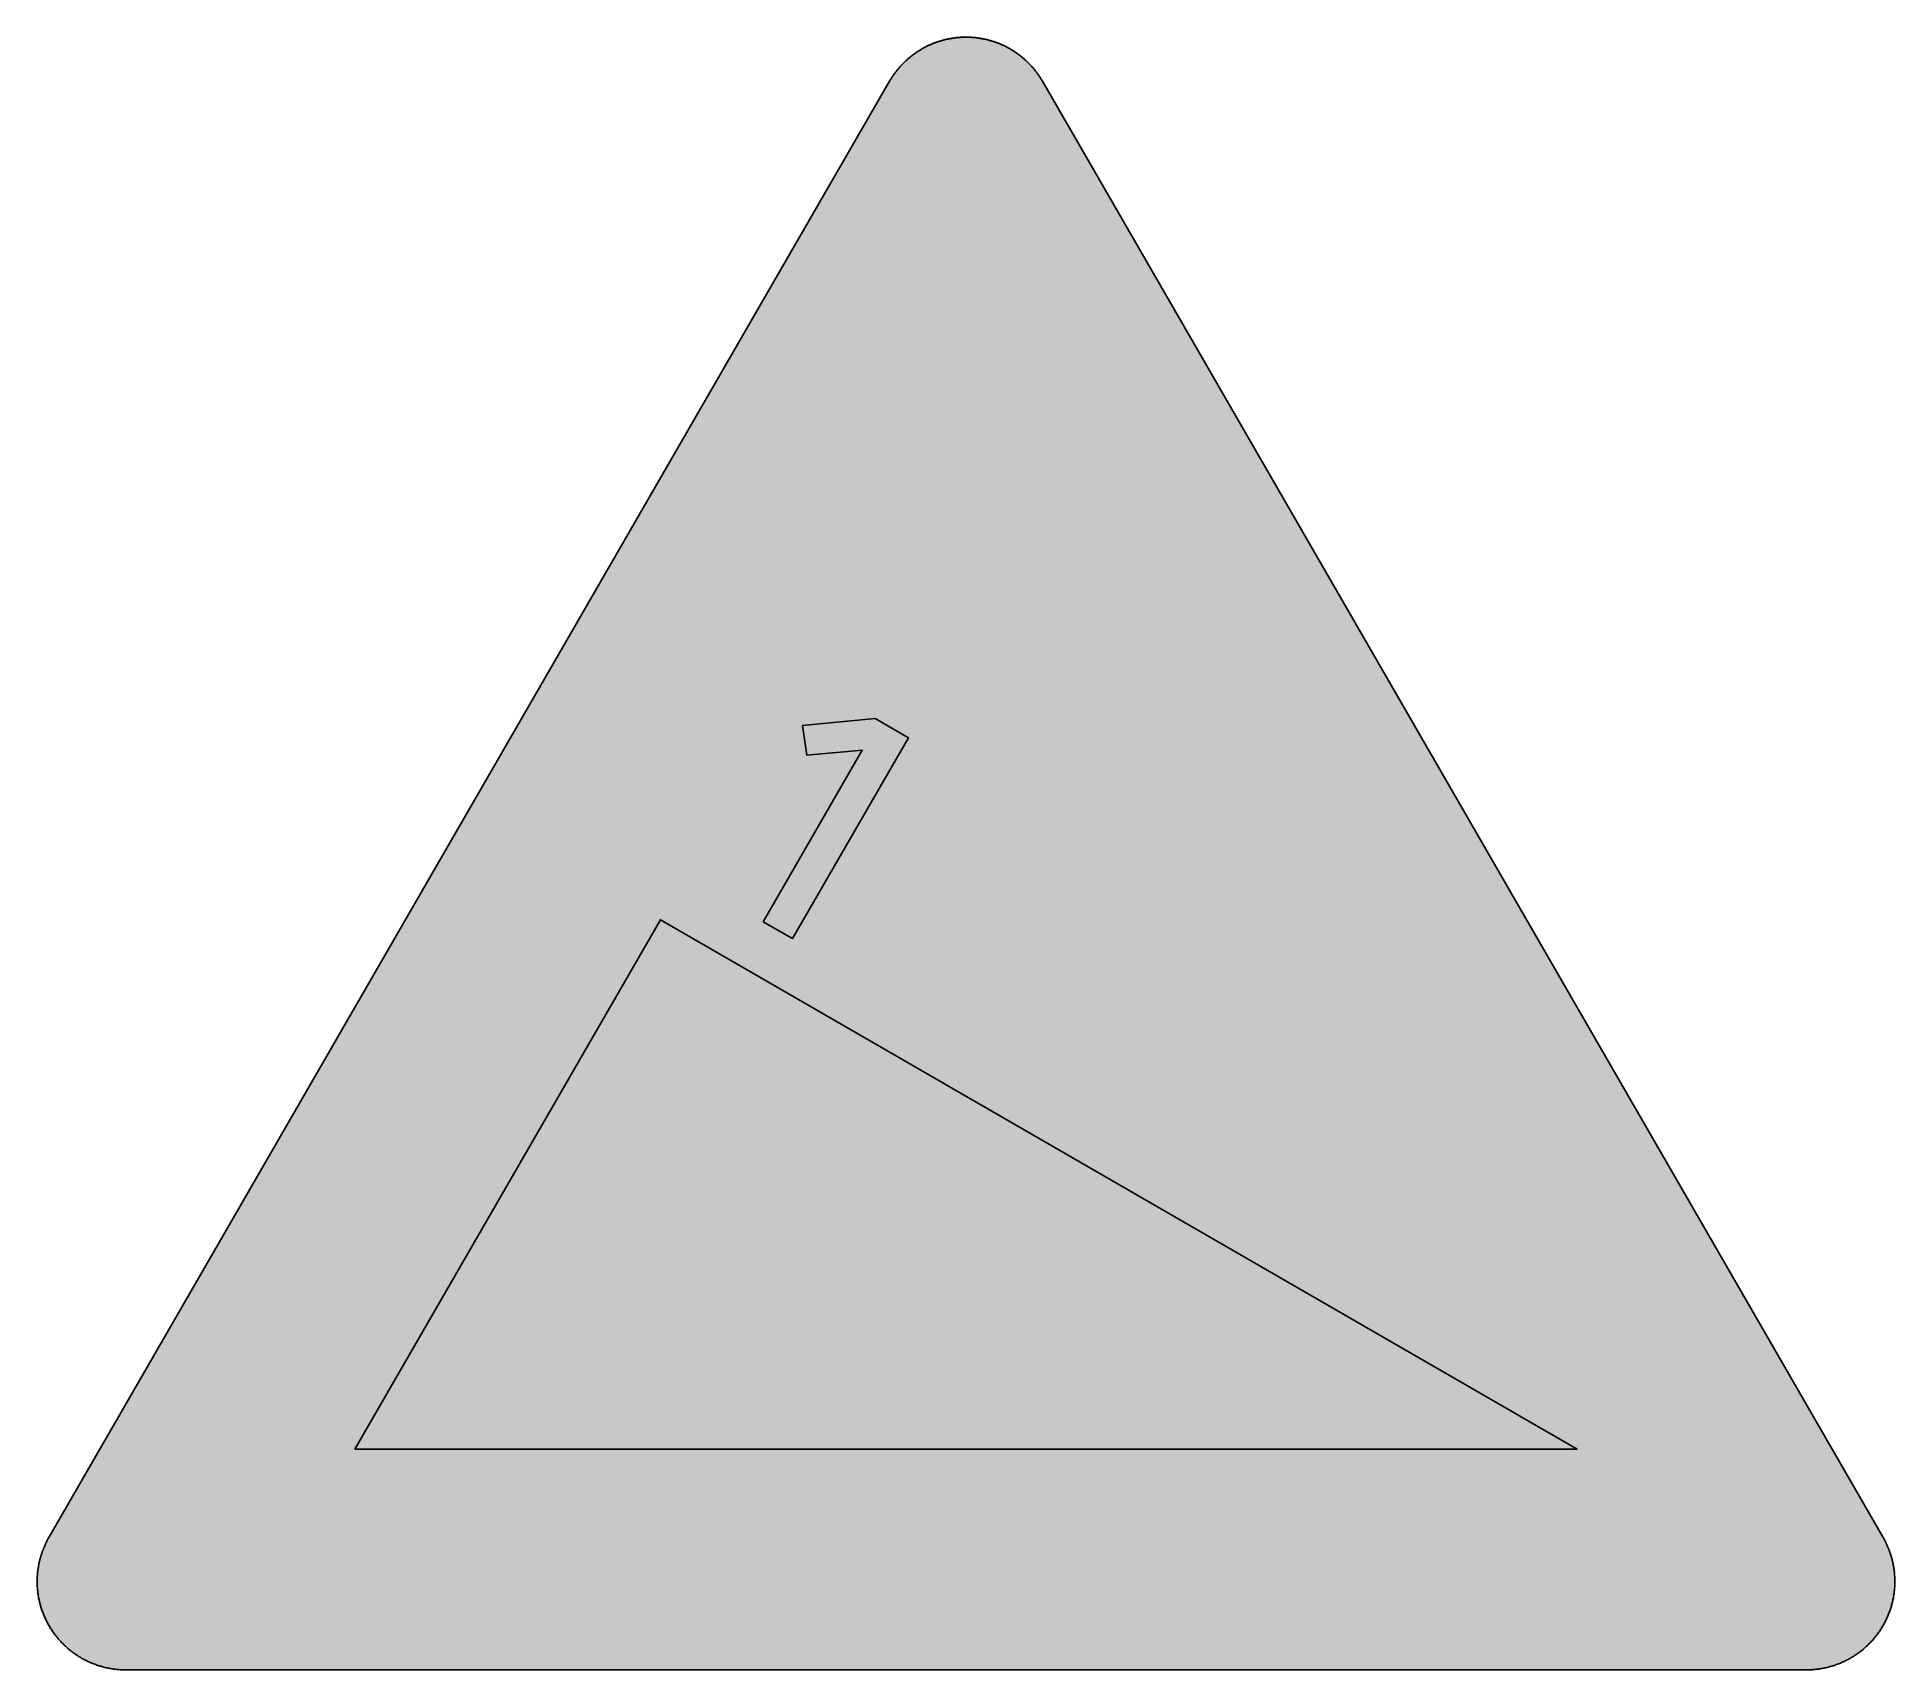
# Model space of a CAD drawing. Header units: millimetres. Extents: x 0 to 297, y 0 to 261.
import ezdxf

# ---------------------------------------------------------------- set-up
doc = ezdxf.new("R2010")
doc.units = ezdxf.units.MM

msp = doc.modelspace()

# ---------------------------------------------------------------- hatches: boundary and pattern name
for color, points in [(254, [(14.1633, 0.0526), (13.9878, 0.0533), (13.8125, 0.0559), (13.6373, 0.061), (13.462, 0.0686), (13.2893, 0.0787), (13.114, 0.0914), (12.9413, 0.1041), (12.7686, 0.1194), (12.5959, 0.1397), (12.4231, 0.16), (12.2504, 0.1803), (12.0777, 0.2057), (11.9075, 0.2337), (11.7373, 0.2616), (11.5672, 0.2921), (11.397, 0.3251), (11.2268, 0.3607), (11.0592, 0.3962), (10.8915, 0.4369), (10.7239, 0.4775), (10.5562, 0.5207), (10.3886, 0.5664), (10.2235, 0.6121), (10.0584, 0.6604), (9.8933, 0.7137), (9.7307, 0.7645), (9.5682, 0.8204), (9.4056, 0.8788), (9.2431, 0.9373), (9.083, 0.9982), (8.923, 1.0617), (8.763, 1.1252), (8.6055, 1.1938), (8.4455, 1.2624), (8.2906, 1.331), (8.1331, 1.4046), (7.9781, 1.4783), (7.8232, 1.5545), (7.6708, 1.6332), (7.5184, 1.7145), (7.366, 1.7958), (7.2161, 1.8796), (7.0663, 1.966), (6.919, 2.0549), (6.7716, 2.1438), (6.6243, 2.2352), (6.4795, 2.3266), (6.3348, 2.4232), (6.19, 2.5197), (6.0477, 2.6187), (5.908, 2.7178), (5.7683, 2.8219), (5.6286, 2.9261), (5.4915, 3.0302), (5.3543, 3.1394), (5.2197, 3.2487), (5.0851, 3.3579), (4.953, 3.4722), (4.8209, 3.5865), (4.6914, 3.7033), (4.5644, 3.8202), (4.4348, 3.9395), (4.3104, 4.0615), (4.1859, 4.1859), (4.0615, 4.3104), (3.9395, 4.4374), (3.8202, 4.5644), (3.7033, 4.6914), (3.5865, 4.8235), (3.4722, 4.953), (3.3579, 5.0876), (3.2487, 5.2197), (3.1369, 5.3543), (3.0302, 5.4915), (2.9235, 5.6286), (2.8194, 5.7683), (2.7178, 5.908), (2.6187, 6.0503), (2.5197, 6.19), (2.4232, 6.3348), (2.3266, 6.4795), (2.2352, 6.6243), (2.1438, 6.7716), (2.0523, 6.919), (1.966, 7.0663), (1.8796, 7.2161), (1.7958, 7.366), (1.7145, 7.5184), (1.6332, 7.6708), (1.5545, 7.8232), (1.4783, 7.9781), (1.4046, 8.1331), (1.331, 8.2906), (1.2598, 8.4455), (1.1913, 8.6055), (1.1252, 8.763), (1.0592, 8.923), (0.9982, 9.083), (0.9373, 9.2431), (0.8763, 9.4056), (0.8204, 9.5682), (0.7645, 9.7307), (0.7112, 9.8933), (0.6604, 10.0584), (0.6121, 10.2235), (0.5639, 10.3911), (0.5207, 10.5562), (0.4775, 10.7239), (0.4343, 10.8915), (0.3962, 11.0592), (0.3607, 11.2268), (0.3251, 11.397), (0.2921, 11.5672), (0.2616, 11.7373), (0.2311, 11.9075), (0.2057, 12.0802), (0.1803, 12.2504), (0.1575, 12.4231), (0.1372, 12.5959), (0.1194, 12.7686), (0.1041, 12.9413), (0.0889, 13.114), (0.0787, 13.2893), (0.0686, 13.462), (0.061, 13.6373), (0.0559, 13.8125), (0.0508, 13.9878), (0.0508, 14.163), (0.0508, 14.2773), (0.0533, 14.3942), (0.0559, 14.511), (0.0584, 14.6253), (0.0635, 14.7422), (0.0686, 14.859), (0.0737, 14.9733), (0.0813, 15.0901), (0.0889, 15.2044), (0.0991, 15.3187), (0.1092, 15.4356), (0.1194, 15.5499), (0.1321, 15.6642), (0.1448, 15.7785), (0.1575, 15.8953), (0.1727, 16.0096), (0.188, 16.1239), (0.2032, 16.2382), (0.221, 16.35), (0.2413, 16.4643), (0.2591, 16.5786), (0.2794, 16.6929), (0.2997, 16.8046), (0.3226, 16.9189), (0.3454, 17.0307), (0.3708, 17.145), (0.3937, 17.2568), (0.4191, 17.3685), (0.447, 17.4803), (0.475, 17.592), (0.5029, 17.7038), (0.5334, 17.8156), (0.5613, 17.9273), (0.5944, 18.0365), (0.6248, 18.1483), (0.6579, 18.2575), (0.6934, 18.3693), (0.7264, 18.4785), (0.762, 18.5877), (0.8001, 18.6969), (0.8382, 18.8062), (0.8763, 18.9128), (0.9144, 19.0221), (0.955, 19.1313), (0.9957, 19.238), (1.0389, 19.3446), (1.0795, 19.4539), (1.1252, 19.5605), (1.1684, 19.6647), (1.2141, 19.7714), (1.2598, 19.878), (1.3081, 19.9822), (1.3564, 20.0889), (1.4046, 20.193), (1.4554, 20.2971), (1.5062, 20.4013), (1.557, 20.5054), (1.6104, 20.607), (1.6637, 20.7112), (1.717, 20.8128), (1.7729, 20.9144), (1.8263, 21.016), (1.8847, 21.1176), (1.9406, 21.2192), (136.2523, 253.8501), (136.3091, 253.9492), (136.3675, 254.0483), (136.4285, 254.1473), (136.4894, 254.2464), (136.5504, 254.3454), (136.6139, 254.442), (136.6774, 254.5385), (136.7409, 254.635), (136.8044, 254.7315), (136.8704, 254.8255), (136.9365, 254.922), (137.0025, 255.016), (137.0711, 255.11), (137.1397, 255.2014), (137.2083, 255.2954), (137.2794, 255.3868), (137.3505, 255.4783), (137.4216, 255.5672), (137.4927, 255.6586), (137.5664, 255.7475), (137.6401, 255.8364), (137.7137, 255.9253), (137.7874, 256.0117), (137.8636, 256.098), (137.9398, 256.1844), (138.016, 256.2708), (138.0947, 256.3546), (138.1735, 256.4409), (138.2522, 256.5222), (138.3309, 256.606), (138.4122, 256.6899), (138.4935, 256.7711), (138.5748, 256.8524), (138.6586, 256.9312), (138.7399, 257.0124), (138.8237, 257.0912), (138.9075, 257.1699), (138.9939, 257.2461), (139.0802, 257.3249), (139.1641, 257.4011), (139.253, 257.4747), (139.3393, 257.5509), (139.4282, 257.6246), (139.5171, 257.6982), (139.606, 257.7719), (139.6949, 257.843), (139.7864, 257.9141), (139.8778, 257.9853), (139.9692, 258.0564), (140.0607, 258.125), (140.1547, 258.1935), (140.2486, 258.2596), (140.3426, 258.3282), (140.4366, 258.3942), (140.5331, 258.4602), (140.6296, 258.5237), (140.7262, 258.5872), (140.8227, 258.6507), (140.9192, 258.7142), (141.0183, 258.7752), (141.1173, 258.8362), (141.2164, 258.8946), (141.3154, 258.9555), (141.4145, 259.014), (141.5161, 259.0698), (141.6177, 259.1283), (141.7193, 259.1841), (141.8209, 259.2375), (141.9225, 259.2934), (142.0266, 259.3467), (142.1308, 259.3975), (142.2324, 259.4508), (142.3365, 259.5016), (142.4407, 259.5499), (142.5473, 259.6007), (142.6515, 259.6464), (142.7556, 259.6947), (142.8623, 259.7404), (142.969, 259.7861), (143.0757, 259.8318), (143.1823, 259.875), (143.289, 259.9182), (143.3957, 259.9588), (143.5049, 259.9995), (143.6116, 260.0401), (143.7208, 260.0808), (143.83, 260.1189), (143.9393, 260.1544), (144.0485, 260.1925), (144.1577, 260.2281), (144.2669, 260.2636), (144.3761, 260.2967), (144.4879, 260.3297), (144.5971, 260.3627), (144.7089, 260.3932), (144.8206, 260.4237), (144.9299, 260.4516), (145.0416, 260.4821), (145.1534, 260.5075), (145.2651, 260.5354), (145.3794, 260.5608), (145.4912, 260.5862), (145.603, 260.6091), (145.7173, 260.6319), (145.829, 260.6548), (145.9433, 260.6751), (146.0551, 260.6954), (146.1694, 260.7158), (146.2837, 260.7335), (146.398, 260.7513), (146.5123, 260.7666), (146.6266, 260.7818), (146.7409, 260.797), (146.8552, 260.8123), (146.9695, 260.825), (147.0838, 260.8351), (147.2006, 260.8478), (147.3149, 260.858), (147.4292, 260.8656), (147.5461, 260.8732), (147.6604, 260.8809), (147.7772, 260.8859), (147.8915, 260.8936), (148.0083, 260.8961), (148.1226, 260.9012), (148.2395, 260.9037), (148.3563, 260.9037), (148.4706, 260.9037), (148.5875, 260.9037), (148.7043, 260.9037), (148.8186, 260.9012), (148.9354, 260.8961), (149.0523, 260.8936), (149.1666, 260.8859), (149.2834, 260.8809), (149.3977, 260.8732), (149.512, 260.8656), (149.6289, 260.858), (149.7432, 260.8478), (149.8575, 260.8351), (149.9743, 260.825), (150.0886, 260.8123), (150.2029, 260.797), (150.3172, 260.7818), (150.4315, 260.7666), (150.5458, 260.7513), (150.6601, 260.7335), (150.7744, 260.7158), (150.8862, 260.6954), (151.0005, 260.6751), (151.1148, 260.6548), (151.2265, 260.6319), (151.3408, 260.6091), (151.4526, 260.5862), (151.5643, 260.5608), (151.6761, 260.5354), (151.7879, 260.5075), (151.8996, 260.4821), (152.0114, 260.4516), (152.1231, 260.4237), (152.2349, 260.3932), (152.3467, 260.3627), (152.4559, 260.3297), (152.5676, 260.2967), (152.6769, 260.2636), (152.7861, 260.2281), (152.8953, 260.1925), (153.0045, 260.1544), (153.1137, 260.1189), (153.223, 260.0808), (153.3296, 260.0401), (153.4389, 259.9995), (153.5455, 259.9588), (153.6548, 259.9182), (153.7614, 259.875), (153.8681, 259.8318), (153.9748, 259.7861), (154.0789, 259.7404), (154.1856, 259.6947), (154.2923, 259.6464), (154.3964, 259.6007), (154.5006, 259.5499), (154.6047, 259.5016), (154.7089, 259.4508), (154.813, 259.3975), (154.9171, 259.3467), (155.0187, 259.2934), (155.1203, 259.2375), (155.2245, 259.1841), (155.3261, 259.1283), (155.4251, 259.0698), (155.5267, 259.014), (155.6283, 258.9555), (155.7274, 258.8946), (155.8265, 258.8362), (155.9255, 258.7752), (156.022, 258.7142), (156.1211, 258.6507), (156.2176, 258.5872), (156.3141, 258.5237), (156.4107, 258.4602), (156.5046, 258.3942), (156.6012, 258.3282), (156.6951, 258.2596), (156.7866, 258.1935), (156.8806, 258.125), (156.972, 258.0564), (157.066, 257.9853), (157.1574, 257.9141), (157.2463, 257.843), (157.3378, 257.7719), (157.4267, 257.6982), (157.5156, 257.6246), (157.6019, 257.5509), (157.6908, 257.4747), (157.7772, 257.4011), (157.8635, 257.3249), (157.9499, 257.2461), (158.0337, 257.1699), (158.1201, 257.0912), (158.2039, 257.0124), (158.2852, 256.9312), (158.369, 256.8524), (158.4503, 256.7711), (158.5316, 256.6899), (158.6103, 256.606), (158.6916, 256.5222), (158.7703, 256.4409), (158.8491, 256.3546), (158.9253, 256.2708), (159.004, 256.1844), (159.0802, 256.098), (159.1539, 256.0117), (159.2301, 255.9253), (159.3037, 255.8364), (159.3774, 255.7475), (159.451, 255.6586), (159.5222, 255.5672), (159.5933, 255.4783), (159.6644, 255.3868), (159.7355, 255.2954), (159.8041, 255.2014), (159.8727, 255.11), (159.9387, 255.016), (160.0073, 254.922), (160.0733, 254.8255), (160.1368, 254.7315), (160.2029, 254.635), (160.2664, 254.5385), (160.3299, 254.442), (160.3908, 254.3454), (160.4543, 254.2464), (160.5153, 254.1473), (160.5737, 254.0483), (160.6347, 253.9492), (160.6906, 253.8476), (295.0023, 21.2192), (295.0591, 21.1176), (295.115, 21.016), (295.1709, 20.9144), (295.2267, 20.8128), (295.2801, 20.7112), (295.3334, 20.607), (295.3868, 20.5054), (295.4376, 20.4013), (295.4884, 20.2971), (295.5392, 20.193), (295.5874, 20.0889), (295.6357, 19.9822), (295.6814, 19.878), (295.7297, 19.7714), (295.7754, 19.6647), (295.8186, 19.5605), (295.8617, 19.4539), (295.9049, 19.3446), (295.9481, 19.238), (295.9887, 19.1313), (296.0294, 19.0221), (296.0675, 18.9128), (296.1056, 18.8062), (296.1437, 18.6969), (296.1792, 18.5877), (296.2148, 18.4785), (296.2504, 18.3693), (296.2834, 18.2575), (296.3164, 18.1483), (296.3494, 18.0365), (296.3799, 17.9273), (296.4104, 17.8156), (296.4409, 17.7038), (296.4688, 17.592), (296.4967, 17.4803), (296.5221, 17.3685), (296.5475, 17.2568), (296.5729, 17.145), (296.5958, 17.0307), (296.6212, 16.9189), (296.6415, 16.8046), (296.6644, 16.6929), (296.6822, 16.5786), (296.7025, 16.4643), (296.7203, 16.35), (296.738, 16.2382), (296.7558, 16.1239), (296.7711, 16.0096), (296.7838, 15.8953), (296.799, 15.7785), (296.8117, 15.6642), (296.8244, 15.5499), (296.8346, 15.4356), (296.8447, 15.3187), (296.8523, 15.2044), (296.86, 15.0901), (296.8676, 14.9733), (296.8752, 14.859), (296.8803, 14.7422), (296.8828, 14.6253), (296.8879, 14.511), (296.8904, 14.3942), (296.8904, 14.2773), (296.8904, 14.163), (296.8904, 13.9878), (296.8879, 13.8125), (296.8828, 13.6373), (296.8752, 13.462), (296.865, 13.2893), (296.8523, 13.114), (296.8396, 12.9413), (296.8219, 12.7686), (296.8041, 12.5959), (296.7838, 12.4231), (296.7609, 12.2504), (296.738, 12.0802), (296.7101, 11.9075), (296.6822, 11.7373), (296.6517, 11.5672), (296.6187, 11.397), (296.5831, 11.2268), (296.545, 11.0592), (296.5069, 10.8915), (296.4663, 10.7239), (296.4231, 10.5562), (296.3774, 10.3911), (296.3316, 10.2235), (296.2808, 10.0584), (296.23, 9.8933), (296.1767, 9.7307), (296.1234, 9.5682), (296.0649, 9.4056), (296.0065, 9.2431), (295.9456, 9.083), (295.8821, 8.923), (295.8186, 8.763), (295.75, 8.6055), (295.6814, 8.4455), (295.6103, 8.2906), (295.5392, 8.1331), (295.463, 7.9781), (295.3868, 7.8232), (295.3106, 7.6708), (295.2293, 7.5184), (295.148, 7.366), (295.0642, 7.2161), (294.9778, 7.0663), (294.8889, 6.919), (294.8, 6.7716), (294.7086, 6.6243), (294.6146, 6.4795), (294.5206, 6.3348), (294.4241, 6.19), (294.325, 6.0503), (294.226, 5.908), (294.1218, 5.7683), (294.0177, 5.6286), (293.9136, 5.4915), (293.8043, 5.3543), (293.6951, 5.2197), (293.5859, 5.0876), (293.4716, 4.953), (293.3573, 4.8235), (293.2405, 4.6914), (293.1236, 4.5644), (293.0042, 4.4374), (292.8823, 4.3104), (292.7579, 4.1859), (292.6334, 4.0615), (292.5089, 3.9395), (292.3794, 3.8202), (292.2524, 3.7033), (292.1203, 3.5865), (291.9908, 3.4722), (291.8562, 3.3579), (291.7241, 3.2487), (291.5895, 3.1394), (291.4523, 3.0302), (291.3151, 2.9261), (291.1754, 2.8219), (291.0357, 2.7178), (290.8935, 2.6187), (290.7513, 2.5197), (290.609, 2.4232), (290.4642, 2.3266), (290.3195, 2.2352), (290.1721, 2.1438), (290.0248, 2.0549), (289.8775, 1.966), (289.7276, 1.8796), (289.5778, 1.7958), (289.4254, 1.7145), (289.273, 1.6332), (289.118, 1.5545), (288.9656, 1.4783), (288.8107, 1.4046), (288.6532, 1.331), (288.4957, 1.2624), (288.3383, 1.1938), (288.1808, 1.1252), (288.0208, 1.0617), (287.8607, 0.9982), (287.7007, 0.9373), (287.5382, 0.8788), (287.3756, 0.8204), (287.213, 0.7645), (287.0479, 0.7137), (286.8854, 0.6604), (286.7203, 0.6121), (286.5526, 0.5664), (286.3875, 0.5207), (286.2199, 0.4775), (286.0523, 0.4369), (285.8846, 0.3962), (285.7144, 0.3607), (285.5468, 0.3251), (285.3766, 0.2921), (285.2064, 0.2616), (285.0363, 0.2337), (284.8635, 0.2057), (284.6934, 0.1803), (284.5206, 0.16), (284.3479, 0.1397), (284.1752, 0.1194), (284.0025, 0.1041), (283.8272, 0.0914), (283.6545, 0.0787), (283.4792, 0.0686), (283.3065, 0.061), (283.1313, 0.0559), (282.956, 0.0533), (282.7807, 0.0508)]), (59, [(116.0639, 119.5836), (120.7382, 116.8841), (139.259, 148.9632), (133.9427, 152.0321), (122.3532, 150.9021), (123.0408, 146.1671), (131.8867, 146.9873)]), (59, [(50.8261, 35.3304), (99.6488, 119.8965), (246.1204, 35.3304)])]:
    msp.add_hatch(color=color).paths.add_polyline_path(points)
h = msp.add_hatch(color=22)
h.paths.add_polyline_path([(14.1633, 5.3442), (13.9344, 5.3467), (13.7084, 5.3543), (13.4849, 5.3696), (13.2613, 5.3873), (13.0378, 5.4127), (12.8194, 5.4458), (12.6009, 5.4813), (12.385, 5.522), (12.1717, 5.5677), (11.9583, 5.621), (11.7475, 5.6769), (11.5392, 5.7404), (11.3335, 5.8064), (11.1303, 5.8776), (10.9296, 5.9538), (10.729, 6.035), (10.5334, 6.1214), (10.3378, 6.2128), (10.1473, 6.3068), (9.9593, 6.4084), (9.7714, 6.5126), (9.5885, 6.6192), (9.4082, 6.7335), (9.2304, 6.8504), (9.0576, 6.9698), (8.8849, 7.0942), (8.7173, 7.2238), (8.5522, 7.3584), (8.3896, 7.493), (8.2321, 7.6352), (8.0772, 7.7775), (7.9273, 7.9273), (7.7775, 8.0772), (7.6352, 8.2321), (7.493, 8.3922), (7.3558, 8.5522), (7.2238, 8.7173), (7.0942, 8.8849), (6.9698, 9.0576), (6.8504, 9.2329), (6.7335, 9.4082), (6.6192, 9.5885), (6.5126, 9.7739), (6.4084, 9.9593), (6.3068, 10.1473), (6.2128, 10.3403), (6.1214, 10.5334), (6.035, 10.729), (5.9538, 10.9296), (5.8776, 11.1303), (5.8064, 11.3335), (5.7404, 11.5392), (5.6769, 11.7475), (5.621, 11.9583), (5.5677, 12.1717), (5.522, 12.385), (5.4813, 12.6009), (5.4432, 12.8194), (5.4127, 13.0404), (5.3873, 13.2613), (5.3696, 13.4849), (5.3543, 13.7084), (5.3467, 13.9344), (5.3416, 14.163), (5.3442, 14.2342), (5.3442, 14.3078), (5.3442, 14.3789), (5.3467, 14.4526), (5.3492, 14.5237), (5.3543, 14.5974), (5.3569, 14.6685), (5.3619, 14.7422), (5.367, 14.8133), (5.3721, 14.8869), (5.3797, 14.9581), (5.3848, 15.0292), (5.3924, 15.1003), (5.4, 15.174), (5.4102, 15.2451), (5.4178, 15.3162), (5.428, 15.3873), (5.4381, 15.4584), (5.4483, 15.5296), (5.461, 15.6007), (5.4737, 15.6718), (5.4864, 15.7429), (5.4991, 15.814), (5.5118, 15.8852), (5.527, 15.9563), (5.5423, 16.0249), (5.5575, 16.096), (5.5728, 16.1671), (5.5905, 16.2357), (5.6083, 16.3068), (5.6261, 16.3754), (5.6439, 16.444), (5.6617, 16.5151), (5.682, 16.5837), (5.7023, 16.6522), (5.7226, 16.7208), (5.7429, 16.7919), (5.7658, 16.8605), (5.7887, 16.9266), (5.8115, 16.9951), (5.8344, 17.0637), (5.8572, 17.1323), (5.8826, 17.2009), (5.908, 17.2669), (5.9334, 17.3355), (5.9588, 17.4015), (5.9868, 17.4676), (6.0147, 17.5362), (6.0427, 17.6022), (6.0706, 17.6682), (6.0985, 17.7343), (6.129, 17.8003), (6.1595, 17.8664), (6.19, 17.9299), (6.2205, 17.9959), (6.2509, 18.0619), (6.284, 18.1254), (6.317, 18.1915), (6.35, 18.255), (6.383, 18.3185), (6.4186, 18.382), (6.4541, 18.4455), (6.4897, 18.509), (6.5253, 18.5725), (140.8356, 251.2042), (140.909, 251.3305), (140.9852, 251.4549), (141.064, 251.5794), (141.1453, 251.7013), (141.2265, 251.8232), (141.3129, 251.9426), (141.3967, 252.0594), (141.4856, 252.1763), (141.5745, 252.2906), (141.666, 252.4023), (141.7599, 252.5141), (141.8539, 252.6233), (141.9504, 252.73), (142.0495, 252.8367), (142.1486, 252.9408), (142.2502, 253.0424), (142.3518, 253.144), (142.4559, 253.2431), (142.5626, 253.3396), (142.6693, 253.4336), (142.7785, 253.5276), (142.8877, 253.619), (142.9995, 253.7104), (143.1112, 253.7968), (143.2255, 253.8832), (143.3424, 253.967), (143.4592, 254.0483), (143.576, 254.1295), (143.6954, 254.2083), (143.8173, 254.2845), (143.9393, 254.3581), (144.0612, 254.4318), (144.1856, 254.5004), (144.3126, 254.569), (144.4371, 254.635), (144.5666, 254.701), (144.6936, 254.762), (144.8232, 254.823), (144.9553, 254.8814), (145.0848, 254.9373), (145.2194, 254.9906), (145.3515, 255.0414), (145.4861, 255.0922), (145.6207, 255.1405), (145.7579, 255.1836), (145.8951, 255.2268), (146.0322, 255.2675), (146.1694, 255.3081), (146.3091, 255.3437), (146.4488, 255.3792), (146.591, 255.4097), (146.7307, 255.4402), (146.873, 255.4681), (147.0152, 255.491), (147.16, 255.5138), (147.3022, 255.5342), (147.447, 255.5519), (147.5918, 255.5697), (147.7391, 255.5824), (147.8839, 255.5926), (148.0312, 255.6027), (148.176, 255.6078), (148.3233, 255.6104), (148.4706, 255.6129), (148.6179, 255.6104), (148.7653, 255.6078), (148.9126, 255.6027), (149.0599, 255.5926), (149.2047, 255.5824), (149.3495, 255.5697), (149.4942, 255.5519), (149.639, 255.5342), (149.7838, 255.5138), (149.926, 255.491), (150.0683, 255.4681), (150.2105, 255.4402), (150.3528, 255.4097), (150.4925, 255.3792), (150.6347, 255.3437), (150.7719, 255.3081), (150.9116, 255.2675), (151.0487, 255.2268), (151.1859, 255.1836), (151.323, 255.1405), (151.4577, 255.0922), (151.5923, 255.0414), (151.7244, 254.9906), (151.8564, 254.9373), (151.9885, 254.8814), (152.1206, 254.823), (152.2501, 254.762), (152.3771, 254.701), (152.5041, 254.635), (152.6311, 254.569), (152.7581, 254.5004), (152.8801, 254.4318), (153.0045, 254.3581), (153.1264, 254.2845), (153.2458, 254.2083), (153.3652, 254.1295), (153.4846, 254.0483), (153.6014, 253.967), (153.7157, 253.8832), (153.83, 253.7968), (153.9443, 253.7104), (154.0561, 253.619), (154.1653, 253.5276), (154.2745, 253.4336), (154.3812, 253.3396), (154.4879, 253.2431), (154.592, 253.144), (154.6936, 253.0424), (154.7952, 252.9408), (154.8943, 252.8367), (154.9933, 252.73), (155.0899, 252.6233), (155.1838, 252.5141), (155.2778, 252.4023), (155.3693, 252.2906), (155.4582, 252.1763), (155.5471, 252.0594), (155.6334, 251.9426), (155.7172, 251.8232), (155.7985, 251.7013), (155.8798, 251.5794), (155.9585, 251.4549), (156.0347, 251.3305), (156.1109, 251.2035), (290.4201, 18.5734), (290.4541, 18.509), (290.4896, 18.4455), (290.5252, 18.382), (290.5608, 18.3185), (290.5938, 18.255), (290.6268, 18.1915), (290.6598, 18.1254), (290.6903, 18.0619), (290.7233, 17.9959), (290.7538, 17.9299), (290.7843, 17.8664), (290.8148, 17.8003), (290.8452, 17.7343), (290.8732, 17.6682), (290.9011, 17.6022), (290.9291, 17.5362), (290.957, 17.4676), (290.9824, 17.4015), (291.0103, 17.3355), (291.0357, 17.2669), (291.0611, 17.2009), (291.084, 17.1323), (291.1094, 17.0637), (291.1323, 16.9951), (291.1551, 16.9266), (291.178, 16.8605), (291.1983, 16.7919), (291.2212, 16.7208), (291.2415, 16.6522), (291.2618, 16.5837), (291.2796, 16.5151), (291.2999, 16.444), (291.3177, 16.3754), (291.3355, 16.3068), (291.3532, 16.2357), (291.3685, 16.1671), (291.3863, 16.096), (291.4015, 16.0249), (291.4167, 15.9563), (291.4294, 15.8852), (291.4447, 15.814), (291.4574, 15.7429), (291.4701, 15.6718), (291.4828, 15.6007), (291.4929, 15.5296), (291.5031, 15.4584), (291.5133, 15.3873), (291.5234, 15.3162), (291.5336, 15.2451), (291.5412, 15.174), (291.5488, 15.1003), (291.5564, 15.0292), (291.5641, 14.9581), (291.5691, 14.8869), (291.5768, 14.8133), (291.5818, 14.7422), (291.5844, 14.6685), (291.5895, 14.5974), (291.592, 14.5237), (291.5945, 14.4526), (291.5971, 14.3789), (291.5996, 14.3078), (291.5996, 14.2342), (291.5996, 14.163), (291.5971, 13.9344), (291.5895, 13.7084), (291.5742, 13.4849), (291.5539, 13.2613), (291.5285, 13.0404), (291.498, 12.8194), (291.4625, 12.6009), (291.4218, 12.385), (291.3736, 12.1717), (291.3228, 11.9583), (291.2643, 11.7475), (291.2034, 11.5392), (291.1373, 11.3335), (291.0637, 11.1303), (290.9875, 10.9296), (290.9062, 10.729), (290.8198, 10.5334), (290.7309, 10.3403), (290.6344, 10.1473), (290.5354, 9.9593), (290.4312, 9.7739), (290.322, 9.5885), (290.2102, 9.4082), (290.0934, 9.2329), (289.974, 9.0576), (289.847, 8.8849), (289.72, 8.7173), (289.5854, 8.5522), (289.4482, 8.3922), (289.3085, 8.2321), (289.1638, 8.0772), (289.0164, 7.9273), (288.8666, 7.7775), (288.7116, 7.6352), (288.5516, 7.493), (288.3916, 7.3584), (288.2265, 7.2238), (288.0563, 7.0942), (287.8861, 6.9698), (287.7109, 6.8504), (287.5331, 6.7335), (287.3527, 6.6192), (287.1699, 6.5126), (286.9844, 6.4084), (286.7965, 6.3068), (286.6034, 6.2128), (286.4104, 6.1214), (286.2148, 6.035), (286.0142, 5.9538), (285.8135, 5.8776), (285.6103, 5.8064), (285.4046, 5.7404), (285.1963, 5.6769), (284.9855, 5.621), (284.7721, 5.5677), (284.5587, 5.522), (284.3428, 5.4813), (284.1244, 5.4458), (283.9034, 5.4127), (283.6824, 5.3873), (283.4589, 5.3696), (283.2354, 5.3543), (283.0093, 5.3467), (282.7807, 5.3442)])
h.paths.add_polyline_path([(44.716, 31.8026), (148.4725, 211.5167), (252.2305, 31.8026)], flags=16)
h = msp.add_hatch(color=59)
edge = h.paths.add_edge_path()
edge.add_line((156.8648, 134.5823), (156.9187, 134.5489))
edge.add_line((156.9187, 134.5489), (156.9745, 134.5159))
edge.add_line((156.9745, 134.5159), (157.0304, 134.4828))
edge.add_line((157.0304, 134.4828), (157.0863, 134.4498))
edge.add_line((157.0863, 134.4498), (157.1396, 134.4168))
edge.add_line((157.1396, 134.4168), (157.1955, 134.3838))
edge.add_line((157.1955, 134.3838), (157.2489, 134.3482))
edge.add_line((157.2489, 134.3482), (157.3047, 134.3152))
edge.add_line((157.3047, 134.3152), (157.3581, 134.2796))
edge.add_line((157.3581, 134.2796), (157.4114, 134.2466))
edge.add_line((157.4114, 134.2466), (157.4648, 134.2111))
edge.add_line((157.4648, 134.2111), (157.5206, 134.1755))
edge.add_line((157.5206, 134.1755), (157.574, 134.1399))
edge.add_line((157.574, 134.1399), (157.6273, 134.1018))
edge.add_line((157.6273, 134.1018), (157.6807, 134.0663))
edge.add_line((157.6807, 134.0663), (157.734, 134.0282))
edge.add_line((157.734, 134.0282), (157.7873, 133.9901))
edge.add_line((157.7873, 133.9901), (157.8407, 133.952))
edge.add_line((157.8407, 133.952), (157.8915, 133.9139))
edge.add_line((157.8915, 133.9139), (157.9448, 133.8758))
edge.add_line((157.9448, 133.8758), (157.9982, 133.8351))
edge.add_line((157.9982, 133.8351), (158.0515, 133.797))
edge.add_line((158.0515, 133.797), (158.1048, 133.7564))
edge.add_line((158.1048, 133.7564), (158.1556, 133.7158))
edge.add_line((158.1556, 133.7158), (158.209, 133.6751))
edge.add_line((158.209, 133.6751), (158.2623, 133.6319))
edge.add_line((158.2623, 133.6319), (158.3157, 133.5913))
edge.add_line((158.3157, 133.5913), (158.3665, 133.5481))
edge.add_line((158.3665, 133.5481), (158.4198, 133.5049))
edge.add_line((158.4198, 133.5049), (158.4731, 133.4592))
edge.add_line((158.4731, 133.4592), (158.5239, 133.416))
edge.add_line((158.5239, 133.416), (158.5773, 133.3703))
edge.add_line((158.5773, 133.3703), (158.6306, 133.3246))
edge.add_line((158.6306, 133.3246), (158.6814, 133.2789))
edge.add_line((158.6814, 133.2789), (158.7348, 133.2306))
edge.add_line((158.7348, 133.2306), (158.7881, 133.1849))
edge.add_line((158.7881, 133.1849), (158.8414, 133.1366))
edge.add_line((158.8414, 133.1366), (158.8922, 133.0858))
edge.add_line((158.8922, 133.0858), (158.9456, 133.0376))
edge.add_line((158.9456, 133.0376), (158.9989, 132.9868))
edge.add_line((158.9989, 132.9868), (159.0523, 132.936))
edge.add_line((159.0523, 132.936), (159.1056, 132.8852))
edge.add_line((159.1056, 132.8852), (159.1589, 132.8318))
edge.add_line((159.1589, 132.8318), (159.2123, 132.7785))
edge.add_line((159.2123, 132.7785), (159.2656, 132.7252))
edge.add_line((159.2656, 132.7252), (159.319, 132.6718))
edge.add_line((159.319, 132.6718), (159.3723, 132.6159))
edge.add_line((159.3723, 132.6159), (159.4256, 132.5601))
edge.add_line((159.4256, 132.5601), (159.479, 132.5042))
edge.add_line((159.479, 132.5042), (159.5323, 132.4458))
edge.add_line((159.5323, 132.4458), (159.5882, 132.3873))
edge.add_line((159.5882, 132.3873), (159.6415, 132.3289))
edge.add_line((159.6415, 132.3289), (159.6974, 132.268))
edge.add_line((159.6974, 132.268), (159.7508, 132.2095))
edge.add_line((159.7508, 132.2095), (159.8066, 132.146))
edge.add_line((159.8066, 132.146), (159.86, 132.0851))
edge.add_line((159.86, 132.0851), (159.9159, 132.0216))
edge.add_line((159.9159, 132.0216), (159.9717, 131.9581))
edge.add_line((159.9717, 131.9581), (160.0276, 131.892))
edge.add_line((160.0276, 131.892), (160.0835, 131.826))
edge.add_line((160.0835, 131.826), (160.1394, 131.76))
edge.add_line((160.1394, 131.76), (160.1953, 131.6914))
edge.add_line((160.1953, 131.6914), (160.2511, 131.6228))
edge.add_line((160.2511, 131.6228), (160.3096, 131.5542))
edge.add_line((160.3096, 131.5542), (163.5372, 133.9688))
edge.add_line((163.5372, 133.9688), (163.4947, 134.0256))
edge.add_line((163.4947, 134.0256), (163.4515, 134.0841))
edge.add_line((163.4515, 134.0841), (163.4109, 134.145))
edge.add_line((163.4109, 134.145), (163.3677, 134.2034))
edge.add_line((163.3677, 134.2034), (163.322, 134.2644))
edge.add_line((163.322, 134.2644), (163.2788, 134.3254))
edge.add_line((163.2788, 134.3254), (163.2331, 134.3863))
edge.add_line((163.2331, 134.3863), (163.1874, 134.4473))
edge.add_line((163.1874, 134.4473), (163.1391, 134.5108))
edge.add_line((163.1391, 134.5108), (163.0934, 134.5717))
edge.add_line((163.0934, 134.5717), (163.0426, 134.6352))
edge.add_line((163.0426, 134.6352), (162.9943, 134.6987))
edge.add_line((162.9943, 134.6987), (162.9435, 134.7622))
edge.add_line((162.9435, 134.7622), (162.8927, 134.8283))
edge.add_line((162.8927, 134.8283), (162.8394, 134.8918))
edge.add_line((162.8394, 134.8918), (162.7886, 134.9578))
edge.add_line((162.7886, 134.9578), (162.7327, 135.0213))
edge.add_line((162.7327, 135.0213), (162.6794, 135.0874))
edge.add_line((162.6794, 135.0874), (162.621, 135.1534))
edge.add_line((162.621, 135.1534), (162.5651, 135.222))
edge.add_line((162.5651, 135.222), (162.5067, 135.288))
edge.add_line((162.5067, 135.288), (162.4482, 135.3566))
edge.add_line((162.4482, 135.3566), (162.3873, 135.4226))
edge.add_line((162.3873, 135.4226), (162.3238, 135.4912))
edge.add_line((162.3238, 135.4912), (162.2628, 135.5598))
edge.add_line((162.2628, 135.5598), (162.1993, 135.6284))
edge.add_line((162.1993, 135.6284), (162.1333, 135.697))
edge.add_line((162.1333, 135.697), (162.0672, 135.7655))
edge.add_line((162.0672, 135.7655), (161.9987, 135.8367))
edge.add_line((161.9987, 135.8367), (161.9301, 135.9052))
edge.add_line((161.9301, 135.9052), (161.859, 135.9764))
edge.add_line((161.859, 135.9764), (161.7878, 136.0449))
edge.add_line((161.7878, 136.0449), (161.7142, 136.1161))
edge.add_line((161.7142, 136.1161), (161.6405, 136.1872))
edge.add_line((161.6405, 136.1872), (161.5643, 136.2583))
edge.add_line((161.5643, 136.2583), (161.4856, 136.3294))
edge.add_line((161.4856, 136.3294), (161.4068, 136.4005))
edge.add_line((161.4068, 136.4005), (161.3281, 136.4742))
edge.add_line((161.3281, 136.4742), (161.2443, 136.5453))
edge.add_line((161.2443, 136.5453), (161.163, 136.6164))
edge.add_line((161.163, 136.6164), (161.0766, 136.6901))
edge.add_line((161.0766, 136.6901), (160.9903, 136.7612))
edge.add_line((160.9903, 136.7612), (160.9014, 136.8349))
edge.add_line((160.9014, 136.8349), (160.8125, 136.9085))
edge.add_line((160.8125, 136.9085), (160.721, 136.9797))
edge.add_line((160.721, 136.9797), (160.6271, 137.0533))
edge.add_line((160.6271, 137.0533), (160.5331, 137.127))
edge.add_line((160.5331, 137.127), (160.4366, 137.2006))
edge.add_line((160.4366, 137.2006), (160.3375, 137.2743))
edge.add_line((160.3375, 137.2743), (160.2384, 137.348))
edge.add_line((160.2384, 137.348), (160.1343, 137.4216))
edge.add_line((160.1343, 137.4216), (160.0302, 137.4953))
edge.add_line((160.0302, 137.4953), (159.926, 137.5689))
edge.add_line((159.926, 137.5689), (159.8193, 137.6426))
edge.add_line((159.8193, 137.6426), (159.7076, 137.7188))
edge.add_line((159.7076, 137.7188), (159.5984, 137.7925))
edge.add_line((159.5984, 137.7925), (159.4841, 137.8661))
edge.add_line((159.4841, 137.8661), (159.3672, 137.9398))
edge.add_line((159.3672, 137.9398), (159.2504, 138.016))
edge.add_line((159.2504, 138.016), (159.131, 138.0896))
edge.add_line((159.131, 138.0896), (159.0091, 138.1633))
edge.add_line((159.0091, 138.1633), (158.8872, 138.2395))
edge.add_line((158.8872, 138.2395), (158.7602, 138.3132))
edge.add_line((158.7602, 138.3132), (158.6332, 138.3868))
edge.add_line((158.6332, 138.3868), (158.2572, 138.5951))
edge.add_line((158.2572, 138.5951), (157.8813, 138.7881))
edge.add_line((157.8813, 138.7881), (157.5029, 138.9634))
edge.add_line((157.5029, 138.9634), (157.1219, 139.126))
edge.add_line((157.1219, 139.126), (156.7383, 139.2733))
edge.add_line((156.7383, 139.2733), (156.3548, 139.4054))
edge.add_line((156.3548, 139.4054), (155.9687, 139.5222))
edge.add_line((155.9687, 139.5222), (155.5801, 139.6238))
edge.add_line((155.5801, 139.6238), (155.1915, 139.7102))
edge.add_line((155.1915, 139.7102), (154.8003, 139.7838))
edge.add_line((154.8003, 139.7838), (154.4091, 139.8422))
edge.add_line((154.4091, 139.8422), (154.018, 139.888))
edge.add_line((154.018, 139.888), (153.6243, 139.9184))
edge.add_line((153.6243, 139.9184), (153.2306, 139.9362))
edge.add_line((153.2306, 139.9362), (152.8369, 139.9413))
edge.add_line((152.8369, 139.9413), (152.4432, 139.9311))
edge.add_line((152.4432, 139.9311), (152.0469, 139.9083))
edge.add_line((152.0469, 139.9083), (151.6507, 139.8727))
edge.add_line((151.6507, 139.8727), (151.2545, 139.8219))
edge.add_line((151.2545, 139.8219), (150.8608, 139.761))
edge.add_line((150.8608, 139.761), (150.4645, 139.6848))
edge.add_line((150.4645, 139.6848), (150.0683, 139.5984))
edge.add_line((150.0683, 139.5984), (149.672, 139.4968))
edge.add_line((149.672, 139.4968), (149.2783, 139.385))
edge.add_line((149.2783, 139.385), (148.8846, 139.2606))
edge.add_line((148.8846, 139.2606), (148.4909, 139.126))
edge.add_line((148.4909, 139.126), (148.0972, 138.9761))
edge.add_line((148.0972, 138.9761), (147.7061, 138.8161))
edge.add_line((147.7061, 138.8161), (147.3149, 138.6459))
edge.add_line((147.3149, 138.6459), (146.9238, 138.463))
edge.add_line((146.9238, 138.463), (146.5351, 138.2674))
edge.add_line((146.5351, 138.2674), (146.1491, 138.0642))
edge.add_line((146.1491, 138.0642), (145.763, 137.8458))
edge.add_line((145.763, 137.8458), (145.3794, 137.6197))
edge.add_line((145.3794, 137.6197), (144.9959, 137.3835))
edge.add_line((144.9959, 137.3835), (144.6149, 137.1346))
edge.add_line((144.6149, 137.1346), (144.2364, 136.8755))
edge.add_line((144.2364, 136.8755), (143.8605, 136.6063))
edge.add_line((143.8605, 136.6063), (143.4846, 136.3269))
edge.add_line((143.4846, 136.3269), (143.1138, 136.0399))
edge.add_line((143.1138, 136.0399), (142.7429, 135.7401))
edge.add_line((142.7429, 135.7401), (142.3746, 135.4328))
edge.add_line((142.3746, 135.4328), (142.0114, 135.1153))
edge.add_line((142.0114, 135.1153), (141.6482, 134.7876))
edge.add_line((141.6482, 134.7876), (141.29, 134.4524))
edge.add_line((141.29, 134.4524), (140.9319, 134.1069))
edge.add_line((140.9319, 134.1069), (140.5788, 133.7539))
edge.add_line((140.5788, 133.7539), (140.2283, 133.3906))
edge.add_line((140.2283, 133.3906), (139.8829, 133.0198))
edge.add_line((139.8829, 133.0198), (139.54, 132.6388))
edge.add_line((139.54, 132.6388), (139.1996, 132.2502))
edge.add_line((139.1996, 132.2502), (138.8643, 131.8539))
edge.add_line((138.8643, 131.8539), (138.5316, 131.4501))
edge.add_line((138.5316, 131.4501), (138.2039, 131.0386))
edge.add_line((138.2039, 131.0386), (137.8788, 130.6195))
edge.add_line((137.8788, 130.6195), (137.5588, 130.1928))
edge.add_line((137.5588, 130.1928), (137.2438, 129.7559))
edge.add_line((137.2438, 129.7559), (136.9314, 129.3139))
edge.add_line((136.9314, 129.3139), (136.6241, 128.8669))
edge.add_line((136.6241, 128.8669), (136.3218, 128.4097))
edge.add_line((136.3218, 128.4097), (136.0246, 127.9474))
edge.add_line((136.0246, 127.9474), (135.7325, 127.4775))
edge.add_line((135.7325, 127.4775), (135.443, 127.0025))
edge.add_line((135.443, 127.0025), (135.161, 126.5199))
edge.add_line((135.161, 126.5199), (134.9553, 126.1618))
edge.add_line((134.9553, 126.1618), (134.7572, 125.8011))
edge.add_line((134.7572, 125.8011), (134.5616, 125.443))
edge.add_line((134.5616, 125.443), (134.3711, 125.0848))
edge.add_line((134.3711, 125.0848), (134.1857, 124.7267))
edge.add_line((134.1857, 124.7267), (134.0079, 124.3686))
edge.add_line((134.0079, 124.3686), (133.8326, 124.013))
edge.add_line((133.8326, 124.013), (133.665, 123.6548))
edge.add_line((133.665, 123.6548), (133.4999, 123.2992))
edge.add_line((133.4999, 123.2992), (133.3449, 122.9436))
edge.add_line((133.3449, 122.9436), (133.1925, 122.5906))
edge.add_line((133.1925, 122.5906), (133.0477, 122.235))
edge.add_line((133.0477, 122.235), (132.908, 121.8844))
edge.add_line((132.908, 121.8844), (132.776, 121.5314))
edge.add_line((132.776, 121.5314), (132.649, 121.1809))
edge.add_line((132.649, 121.1809), (132.5296, 120.8303))
edge.add_line((132.5296, 120.8303), (132.4178, 120.4824))
edge.add_line((132.4178, 120.4824), (132.3111, 120.1344))
edge.add_line((132.3111, 120.1344), (132.2121, 119.7889))
edge.add_line((132.2121, 119.7889), (132.1206, 119.446))
edge.add_line((132.1206, 119.446), (132.0343, 119.1031))
edge.add_line((132.0343, 119.1031), (131.9581, 118.7602))
edge.add_line((131.9581, 118.7602), (131.887, 118.4224))
edge.add_line((131.887, 118.4224), (131.826, 118.0846))
edge.add_line((131.826, 118.0846), (131.7701, 117.7468))
edge.add_line((131.7701, 117.7468), (131.7244, 117.414))
edge.add_line((131.7244, 117.414), (131.6838, 117.0813))
edge.add_line((131.6838, 117.0813), (131.6533, 116.7511))
edge.add_line((131.6533, 116.7511), (131.6304, 116.4234))
edge.add_line((131.6304, 116.4234), (131.6177, 116.0983))
edge.add_line((131.6177, 116.0983), (131.6101, 115.7732))
edge.add_line((131.6101, 115.7732), (131.6126, 115.4532))
edge.add_line((131.6126, 115.4532), (131.6253, 115.1357))
edge.add_line((131.6253, 115.1357), (131.6457, 114.8182))
edge.add_line((131.6457, 114.8182), (131.6761, 114.5057))
edge.add_line((131.6761, 114.5057), (131.7142, 114.1933))
edge.add_line((131.7142, 114.1933), (131.7625, 113.886))
edge.add_line((131.7625, 113.886), (131.8184, 113.5812))
edge.add_line((131.8184, 113.5812), (131.8844, 113.2789))
edge.add_line((131.8844, 113.2789), (131.9606, 112.9792))
edge.add_line((131.9606, 112.9792), (132.047, 112.682))
edge.add_line((132.047, 112.682), (132.1435, 112.3874))
edge.add_line((132.1435, 112.3874), (132.2502, 112.0978))
edge.add_line((132.2502, 112.0978), (132.367, 111.8108))
edge.add_line((132.367, 111.8108), (132.4915, 111.5263))
edge.add_line((132.4915, 111.5263), (132.6286, 111.2469))
edge.add_line((132.6286, 111.2469), (132.776, 110.9701))
edge.add_line((132.776, 110.9701), (132.9334, 110.6983))
edge.add_line((132.9334, 110.6983), (133.1036, 110.429))
edge.add_line((133.1036, 110.429), (133.284, 110.1623))
edge.add_line((133.284, 110.1623), (133.4745, 109.9007))
edge.add_line((133.4745, 109.9007), (133.6751, 109.6416))
edge.add_line((133.6751, 109.6416), (133.8885, 109.3876))
edge.add_line((133.8885, 109.3876), (134.1145, 109.1387))
edge.add_line((134.1145, 109.1387), (134.3508, 108.8923))
edge.add_line((134.3508, 108.8923), (134.5971, 108.6485))
edge.add_line((134.5971, 108.6485), (134.8562, 108.4123))
edge.add_line((134.8562, 108.4123), (135.128, 108.1786))
edge.add_line((135.128, 108.1786), (135.4125, 107.95))
edge.add_line((135.4125, 107.95), (135.7071, 107.7265))
edge.add_line((135.7071, 107.7265), (136.017, 107.5055))
edge.add_line((136.017, 107.5055), (136.337, 107.2896))
edge.add_line((136.337, 107.2896), (136.6698, 107.0788))
edge.add_line((136.6698, 107.0788), (137.0152, 106.873))
edge.add_line((137.0152, 106.873), (137.2692, 106.7308))
edge.add_line((137.2692, 106.7308), (137.5258, 106.5936))
edge.add_line((137.5258, 106.5936), (137.7823, 106.4641))
edge.add_line((137.7823, 106.4641), (138.0388, 106.3396))
edge.add_line((138.0388, 106.3396), (138.2979, 106.2228))
edge.add_line((138.2979, 106.2228), (138.5595, 106.111))
edge.add_line((138.5595, 106.111), (138.8186, 106.0069))
edge.add_line((138.8186, 106.0069), (139.0802, 105.9104))
edge.add_line((139.0802, 105.9104), (139.3444, 105.8189))
edge.add_line((139.3444, 105.8189), (139.606, 105.7351))
edge.add_line((139.606, 105.7351), (139.8702, 105.6589))
edge.add_line((139.8702, 105.6589), (140.1343, 105.5878))
edge.add_line((140.1343, 105.5878), (140.401, 105.5243))
edge.add_line((140.401, 105.5243), (140.6652, 105.4684))
edge.add_line((140.6652, 105.4684), (140.9319, 105.4176))
edge.add_line((140.9319, 105.4176), (141.1986, 105.377))
edge.add_line((141.1986, 105.377), (141.4653, 105.3389))
edge.add_line((141.4653, 105.3389), (141.732, 105.3109))
edge.add_line((141.732, 105.3109), (141.9987, 105.2906))
edge.add_line((141.9987, 105.2906), (142.2654, 105.2754))
edge.add_line((142.2654, 105.2754), (142.5321, 105.2678))
edge.add_line((142.5321, 105.2678), (142.7988, 105.2678))
edge.add_line((142.7988, 105.2678), (143.063, 105.2754))
edge.add_line((143.063, 105.2754), (143.3297, 105.2906))
edge.add_line((143.3297, 105.2906), (143.5964, 105.3109))
edge.add_line((143.5964, 105.3109), (143.8605, 105.3414))
edge.add_line((143.8605, 105.3414), (144.1272, 105.377))
edge.add_line((144.1272, 105.377), (144.3914, 105.4227))
edge.add_line((144.3914, 105.4227), (144.6555, 105.4735))
edge.add_line((144.6555, 105.4735), (144.9197, 105.5319))
edge.add_line((144.9197, 105.5319), (145.1813, 105.6005))
edge.add_line((145.1813, 105.6005), (145.4429, 105.6742))
edge.add_line((145.4429, 105.6742), (145.7046, 105.7554))
edge.add_line((145.7046, 105.7554), (145.9636, 105.8469))
edge.add_line((145.9636, 105.8469), (146.2227, 105.9434))
edge.add_line((146.2227, 105.9434), (146.4818, 106.0475))
edge.add_line((146.4818, 106.0475), (146.7383, 106.1618))
edge.add_line((146.7383, 106.1618), (146.9949, 106.2838))
edge.add_line((146.9949, 106.2838), (147.2489, 106.4108))
edge.add_line((147.2489, 106.4108), (147.5003, 106.5479))
edge.add_line((147.5003, 106.5479), (147.7518, 106.6927))
edge.add_line((147.7518, 106.6927), (148.0033, 106.8451))
edge.add_line((148.0033, 106.8451), (148.2522, 107.0077))
edge.add_line((148.2522, 107.0077), (148.4986, 107.1753))
edge.add_line((148.4986, 107.1753), (148.7424, 107.3531))
edge.add_line((148.7424, 107.3531), (148.9862, 107.5385))
edge.add_line((148.9862, 107.5385), (149.2275, 107.7316))
edge.add_line((149.2275, 107.7316), (149.4688, 107.9322))
edge.add_line((149.4688, 107.9322), (149.7051, 108.143))
edge.add_line((149.7051, 108.143), (149.9413, 108.3615))
edge.add_line((149.9413, 108.3615), (150.175, 108.5875))
edge.add_line((150.175, 108.5875), (150.4061, 108.8238))
edge.add_line((150.4061, 108.8238), (150.6372, 109.0676))
edge.add_line((150.6372, 109.0676), (150.8633, 109.3191))
edge.add_line((150.8633, 109.3191), (151.0868, 109.5807))
edge.add_line((151.0868, 109.5807), (151.3103, 109.8474))
edge.add_line((151.3103, 109.8474), (151.5288, 110.1268))
edge.add_line((151.5288, 110.1268), (151.7472, 110.4138))
edge.add_line((151.7472, 110.4138), (151.9606, 110.7084))
edge.add_line((151.9606, 110.7084), (152.1714, 111.0132))
edge.add_line((152.1714, 111.0132), (152.3822, 111.3257))
edge.add_line((152.3822, 111.3257), (152.588, 111.6457))
edge.add_line((152.588, 111.6457), (152.7912, 111.9759))
edge.add_line((152.7912, 111.9759), (152.9893, 112.3163))
edge.add_line((152.9893, 112.3163), (153.1671, 112.6287))
edge.add_line((153.1671, 112.6287), (153.3347, 112.9386))
edge.add_line((153.3347, 112.9386), (153.4947, 113.2484))
edge.add_line((153.4947, 113.2484), (153.6471, 113.5558))
edge.add_line((153.6471, 113.5558), (153.7919, 113.8606))
edge.add_line((153.7919, 113.8606), (153.9291, 114.1654))
edge.add_line((153.9291, 114.1654), (154.0561, 114.4676))
edge.add_line((154.0561, 114.4676), (154.178, 114.7674))
edge.add_line((154.178, 114.7674), (154.2898, 115.0645))
edge.add_line((154.2898, 115.0645), (154.3964, 115.3592))
edge.add_line((154.3964, 115.3592), (154.493, 115.6513))
edge.add_line((154.493, 115.6513), (154.5819, 115.9434))
edge.add_line((154.5819, 115.9434), (154.6657, 116.2329))
edge.add_line((154.6657, 116.2329), (154.7393, 116.52))
edge.add_line((154.7393, 116.52), (154.8079, 116.8044))
edge.add_line((154.8079, 116.8044), (154.8663, 117.0864))
edge.add_line((154.8663, 117.0864), (154.9197, 117.3658))
edge.add_line((154.9197, 117.3658), (154.9654, 117.6426))
edge.add_line((154.9654, 117.6426), (155.006, 117.917))
edge.add_line((155.006, 117.917), (155.0365, 118.1913))
edge.add_line((155.0365, 118.1913), (155.0619, 118.4605))
edge.add_line((155.0619, 118.4605), (155.0797, 118.7272))
edge.add_line((155.0797, 118.7272), (155.0899, 118.9914))
edge.add_line((155.0899, 118.9914), (155.0949, 119.2555))
edge.add_line((155.0949, 119.2555), (155.0924, 119.5146))
edge.add_line((155.0924, 119.5146), (155.0848, 119.7712))
edge.add_line((155.0848, 119.7712), (155.067, 120.0252))
edge.add_line((155.067, 120.0252), (155.0467, 120.2766))
edge.add_line((155.0467, 120.2766), (155.0187, 120.523))
edge.add_line((155.0187, 120.523), (154.9832, 120.7694))
edge.add_line((154.9832, 120.7694), (154.9425, 121.0132))
edge.add_line((154.9425, 121.0132), (154.8943, 121.252))
edge.add_line((154.8943, 121.252), (154.8409, 121.4882))
edge.add_line((154.8409, 121.4882), (154.7825, 121.7219))
edge.add_line((154.7825, 121.7219), (154.7165, 121.953))
edge.add_line((154.7165, 121.953), (154.6454, 122.1791))
edge.add_line((154.6454, 122.1791), (154.5692, 122.4026))
edge.add_line((154.5692, 122.4026), (154.4879, 122.6236))
edge.add_line((154.4879, 122.6236), (154.399, 122.842))
edge.add_line((154.399, 122.842), (154.305, 123.0554))
edge.add_line((154.305, 123.0554), (154.2034, 123.2687))
edge.add_line((154.2034, 123.2687), (154.0993, 123.4745))
edge.add_line((154.0993, 123.4745), (153.99, 123.6802))
edge.add_line((153.99, 123.6802), (153.8732, 123.8809))
edge.add_line((153.8732, 123.8809), (153.7513, 124.079))
edge.add_line((153.7513, 124.079), (153.6243, 124.272))
edge.add_line((153.6243, 124.272), (153.4947, 124.4625))
edge.add_line((153.4947, 124.4625), (153.3576, 124.648))
edge.add_line((153.3576, 124.648), (153.2153, 124.8308))
edge.add_line((153.2153, 124.8308), (153.068, 125.0112))
edge.add_line((153.068, 125.0112), (152.9182, 125.1864))
edge.add_line((152.9182, 125.1864), (152.7607, 125.3592))
edge.add_line((152.7607, 125.3592), (152.6007, 125.5268))
edge.add_line((152.6007, 125.5268), (152.433, 125.6919))
edge.add_line((152.433, 125.6919), (152.2628, 125.8519))
edge.add_line((152.2628, 125.8519), (152.0901, 126.0094))
edge.add_line((152.0901, 126.0094), (151.9098, 126.1618))
edge.add_line((151.9098, 126.1618), (151.7269, 126.3091))
edge.add_line((151.7269, 126.3091), (151.5389, 126.4539))
edge.add_line((151.5389, 126.4539), (151.3459, 126.5936))
edge.add_line((151.3459, 126.5936), (151.1503, 126.7308))
edge.add_line((151.1503, 126.7308), (150.9497, 126.8628))
edge.add_line((150.9497, 126.8628), (150.7439, 126.9898))
edge.add_line((150.7439, 126.9898), (150.5356, 127.1143))
edge.add_line((150.5356, 127.1143), (150.4163, 127.1829))
edge.add_line((150.4163, 127.1829), (150.2969, 127.2464))
edge.add_line((150.2969, 127.2464), (150.1775, 127.3099))
edge.add_line((150.1775, 127.3099), (150.0581, 127.3708))
edge.add_line((150.0581, 127.3708), (149.9362, 127.4293))
edge.add_line((149.9362, 127.4293), (149.8143, 127.4851))
edge.add_line((149.8143, 127.4851), (149.6924, 127.541))
edge.add_line((149.6924, 127.541), (149.5704, 127.5944))
edge.add_line((149.5704, 127.5944), (149.446, 127.6452))
edge.add_line((149.446, 127.6452), (149.3241, 127.6934))
edge.add_line((149.3241, 127.6934), (149.1996, 127.7391))
edge.add_line((149.1996, 127.7391), (149.0726, 127.7849))
edge.add_line((149.0726, 127.7849), (148.9481, 127.828))
edge.add_line((148.9481, 127.828), (148.8211, 127.8687))
edge.add_line((148.8211, 127.8687), (148.6967, 127.9068))
edge.add_line((148.6967, 127.9068), (148.5697, 127.9449))
edge.add_line((148.5697, 127.9449), (148.4427, 127.9804))
edge.add_line((148.4427, 127.9804), (148.3157, 128.0135))
edge.add_line((148.3157, 128.0135), (148.1861, 128.0465))
edge.add_line((148.1861, 128.0465), (148.0591, 128.0744))
edge.add_line((148.0591, 128.0744), (147.9296, 128.1024))
edge.add_line((147.9296, 128.1024), (147.8001, 128.1278))
edge.add_line((147.8001, 128.1278), (147.6705, 128.1532))
edge.add_line((147.6705, 128.1532), (147.541, 128.176))
edge.add_line((147.541, 128.176), (147.4114, 128.1963))
edge.add_line((147.4114, 128.1963), (147.2819, 128.2167))
edge.add_line((147.2819, 128.2167), (147.1524, 128.2319))
edge.add_line((147.1524, 128.2319), (147.0203, 128.2471))
edge.add_line((147.0203, 128.2471), (146.8907, 128.2624))
edge.add_line((146.8907, 128.2624), (146.7587, 128.2751))
edge.add_line((146.7587, 128.2751), (146.6266, 128.2852))
edge.add_line((146.6266, 128.2852), (146.497, 128.2929))
edge.add_line((146.497, 128.2929), (146.365, 128.3005))
edge.add_line((146.365, 128.3005), (146.2329, 128.3056))
edge.add_line((146.2329, 128.3056), (146.1008, 128.3081))
edge.add_line((146.1008, 128.3081), (145.9687, 128.3106))
edge.add_line((145.9687, 128.3106), (145.8366, 128.3132))
edge.add_line((145.8366, 128.3132), (145.7046, 128.3106))
edge.add_line((145.7046, 128.3106), (145.5725, 128.3081))
edge.add_line((145.5725, 128.3081), (145.4404, 128.303))
edge.add_line((145.4404, 128.303), (145.3083, 128.2979))
edge.add_line((145.3083, 128.2979), (145.1762, 128.2903))
edge.add_line((145.1762, 128.2903), (145.0442, 128.2827))
edge.add_line((145.0442, 128.2827), (144.9121, 128.2725))
edge.add_line((144.9121, 128.2725), (144.78, 128.2598))
edge.add_line((144.78, 128.2598), (144.6479, 128.2471))
edge.add_line((144.6479, 128.2471), (144.5158, 128.2319))
edge.add_line((144.5158, 128.2319), (144.3838, 128.2167))
edge.add_line((144.3838, 128.2167), (144.2517, 128.1989))
edge.add_line((144.2517, 128.1989), (144.1196, 128.1811))
edge.add_line((144.1196, 128.1811), (143.9901, 128.1582))
edge.add_line((143.9901, 128.1582), (143.858, 128.1379))
edge.add_line((143.858, 128.1379), (143.7259, 128.1151))
edge.add_line((143.7259, 128.1151), (143.5964, 128.0897))
edge.add_line((143.5964, 128.0897), (143.4643, 128.0643))
edge.add_line((143.4643, 128.0643), (143.3347, 128.0363))
edge.add_line((143.3347, 128.0363), (143.2052, 128.0084))
edge.add_line((143.2052, 128.0084), (143.0731, 127.9779))
edge.add_line((143.0731, 127.9779), (142.9436, 127.9474))
edge.add_line((142.9436, 127.9474), (142.814, 127.9144))
edge.add_line((142.814, 127.9144), (142.687, 127.8814))
edge.add_line((142.687, 127.8814), (142.5575, 127.8458))
edge.add_line((142.5575, 127.8458), (142.428, 127.8103))
edge.add_line((142.428, 127.8103), (142.301, 127.7747))
edge.add_line((142.301, 127.7747), (142.5219, 128.0617))
edge.add_line((142.5219, 128.0617), (142.748, 128.3437))
edge.add_line((142.748, 128.3437), (142.9715, 128.6231))
edge.add_line((142.9715, 128.6231), (143.1976, 128.8974))
edge.add_line((143.1976, 128.8974), (143.4262, 129.1641))
edge.add_line((143.4262, 129.1641), (143.6548, 129.4282))
edge.add_line((143.6548, 129.4282), (143.8834, 129.6873))
edge.add_line((143.8834, 129.6873), (144.1145, 129.9413))
edge.add_line((144.1145, 129.9413), (144.3457, 130.1902))
edge.add_line((144.3457, 130.1902), (144.5793, 130.4341))
edge.add_line((144.5793, 130.4341), (144.8105, 130.6728))
edge.add_line((144.8105, 130.6728), (145.0442, 130.9065))
edge.add_line((145.0442, 130.9065), (145.2804, 131.1351))
edge.add_line((145.2804, 131.1351), (145.5141, 131.3561))
edge.add_line((145.5141, 131.3561), (145.7503, 131.5745))
edge.add_line((145.7503, 131.5745), (145.9865, 131.7879))
edge.add_line((145.9865, 131.7879), (146.2227, 131.9936))
edge.add_line((146.2227, 131.9936), (146.4615, 132.1943))
edge.add_line((146.4615, 132.1943), (146.6977, 132.3899))
edge.add_line((146.6977, 132.3899), (146.9365, 132.5804))
edge.add_line((146.9365, 132.5804), (147.1752, 132.7633))
edge.add_line((147.1752, 132.7633), (147.4114, 132.9436))
edge.add_line((147.4114, 132.9436), (147.6502, 133.1163))
edge.add_line((147.6502, 133.1163), (147.889, 133.2814))
edge.add_line((147.889, 133.2814), (148.1277, 133.444))
edge.add_line((148.1277, 133.444), (148.3665, 133.5989))
edge.add_line((148.3665, 133.5989), (148.6052, 133.7462))
edge.add_line((148.6052, 133.7462), (148.844, 133.891))
edge.add_line((148.844, 133.891), (149.0802, 134.0282))
edge.add_line((149.0802, 134.0282), (149.319, 134.1577))
edge.add_line((149.319, 134.1577), (149.5552, 134.2822))
edge.add_line((149.5552, 134.2822), (149.794, 134.4016))
edge.add_line((149.794, 134.4016), (150.0302, 134.5133))
edge.add_line((150.0302, 134.5133), (150.2664, 134.62))
edge.add_line((150.2664, 134.62), (150.5026, 134.7191))
edge.add_line((150.5026, 134.7191), (150.7363, 134.8105))
edge.add_line((150.7363, 134.8105), (150.9725, 134.8969))
edge.add_line((150.9725, 134.8969), (151.2062, 134.9781))
edge.add_line((151.2062, 134.9781), (151.4399, 135.0518))
edge.add_line((151.4399, 135.0518), (151.671, 135.1178))
edge.add_line((151.671, 135.1178), (151.9022, 135.1763))
edge.add_line((151.9022, 135.1763), (152.1333, 135.2296))
edge.add_line((152.1333, 135.2296), (152.3619, 135.2753))
edge.add_line((152.3619, 135.2753), (152.5905, 135.316))
edge.add_line((152.5905, 135.316), (152.8191, 135.349))
edge.add_line((152.8191, 135.349), (153.0452, 135.3744))
edge.add_line((153.0452, 135.3744), (153.2712, 135.3922))
edge.add_line((153.2712, 135.3922), (153.4947, 135.4049))
edge.add_line((153.4947, 135.4049), (153.7157, 135.4074))
edge.add_line((153.7157, 135.4074), (153.9392, 135.4049))
edge.add_line((153.9392, 135.4049), (154.1577, 135.3947))
edge.add_line((154.1577, 135.3947), (154.3761, 135.3769))
edge.add_line((154.3761, 135.3769), (154.592, 135.3515))
edge.add_line((154.592, 135.3515), (154.8079, 135.321))
edge.add_line((154.8079, 135.321), (155.0213, 135.2804))
edge.add_line((155.0213, 135.2804), (155.2346, 135.2347))
edge.add_line((155.2346, 135.2347), (155.4455, 135.1788))
edge.add_line((155.4455, 135.1788), (155.6537, 135.1178))
edge.add_line((155.6537, 135.1178), (155.8595, 135.0467))
edge.add_line((155.8595, 135.0467), (156.0652, 134.9705))
edge.add_line((156.0652, 134.9705), (156.2684, 134.8842))
edge.add_line((156.2684, 134.8842), (156.4691, 134.7902))
edge.add_line((156.4691, 134.7902), (156.6672, 134.6911))
edge.add_line((156.6672, 134.6911), (156.8628, 134.5819))
edge = h.paths.add_edge_path(flags=16)
edge.add_line((147.4241, 123.8402), (147.5461, 123.7666))
edge.add_line((147.5461, 123.7666), (147.668, 123.6929))
edge.add_line((147.668, 123.6929), (147.7848, 123.6167))
edge.add_line((147.7848, 123.6167), (147.9017, 123.538))
edge.add_line((147.9017, 123.538), (148.016, 123.4567))
edge.add_line((148.016, 123.4567), (148.1277, 123.3754))
edge.add_line((148.1277, 123.3754), (148.2344, 123.2916))
edge.add_line((148.2344, 123.2916), (148.3411, 123.2078))
edge.add_line((148.3411, 123.2078), (148.4427, 123.1189))
edge.add_line((148.4427, 123.1189), (148.5443, 123.03))
edge.add_line((148.5443, 123.03), (148.6408, 122.9385))
edge.add_line((148.6408, 122.9385), (148.7348, 122.8471))
edge.add_line((148.7348, 122.8471), (148.8262, 122.7506))
edge.add_line((148.8262, 122.7506), (148.9151, 122.6541))
edge.add_line((148.9151, 122.6541), (148.9989, 122.555))
edge.add_line((148.9989, 122.555), (149.0802, 122.4534))
edge.add_line((149.0802, 122.4534), (149.159, 122.3493))
edge.add_line((149.159, 122.3493), (149.2352, 122.2426))
edge.add_line((149.2352, 122.2426), (149.3088, 122.1359))
edge.add_line((149.3088, 122.1359), (149.3774, 122.0241))
edge.add_line((149.3774, 122.0241), (149.4409, 121.9124))
edge.add_line((149.4409, 121.9124), (149.5044, 121.7981))
edge.add_line((149.5044, 121.7981), (149.5628, 121.6812))
edge.add_line((149.5628, 121.6812), (149.6162, 121.5619))
edge.add_line((149.6162, 121.5619), (149.6695, 121.4399))
edge.add_line((149.6695, 121.4399), (149.7152, 121.3155))
edge.add_line((149.7152, 121.3155), (149.7609, 121.1885))
edge.add_line((149.7609, 121.1885), (149.799, 121.0589))
edge.add_line((149.799, 121.0589), (149.8346, 120.9294))
edge.add_line((149.8346, 120.9294), (149.8676, 120.7948))
edge.add_line((149.8676, 120.7948), (149.8956, 120.6576))
edge.add_line((149.8956, 120.6576), (149.921, 120.5179))
edge.add_line((149.921, 120.5179), (149.9413, 120.3782))
edge.add_line((149.9413, 120.3782), (149.9565, 120.2334))
edge.add_line((149.9565, 120.2334), (149.9692, 120.0861))
edge.add_line((149.9692, 120.0861), (149.9768, 119.9363))
edge.add_line((149.9768, 119.9363), (149.9794, 119.7864))
edge.add_line((149.9794, 119.7864), (149.9768, 119.6315))
edge.add_line((149.9768, 119.6315), (149.9718, 119.474))
edge.add_line((149.9718, 119.474), (149.9616, 119.314))
edge.add_line((149.9616, 119.314), (149.9489, 119.1489))
edge.add_line((149.9489, 119.1489), (149.9286, 118.9838))
edge.add_line((149.9286, 118.9838), (149.9057, 118.8161))
edge.add_line((149.9057, 118.8161), (149.8752, 118.6434))
edge.add_line((149.8752, 118.6434), (149.8422, 118.4681))
edge.add_line((149.8422, 118.4681), (149.8067, 118.2929))
edge.add_line((149.8067, 118.2929), (149.7635, 118.1125))
edge.add_line((149.7635, 118.1125), (149.7152, 117.9271))
edge.add_line((149.7152, 117.9271), (149.6619, 117.7417))
edge.add_line((149.6619, 117.7417), (149.606, 117.5537))
edge.add_line((149.606, 117.5537), (149.5425, 117.3607))
edge.add_line((149.5425, 117.3607), (149.4739, 117.1651))
edge.add_line((149.4739, 117.1651), (149.4003, 116.967))
edge.add_line((149.4003, 116.967), (149.3241, 116.7638))
edge.add_line((149.3241, 116.7638), (149.2402, 116.5606))
edge.add_line((149.2402, 116.5606), (149.1513, 116.3523))
edge.add_line((149.1513, 116.3523), (149.0574, 116.1415))
edge.add_line((149.0574, 116.1415), (148.9558, 115.9256))
edge.add_line((148.9558, 115.9256), (148.8516, 115.7072))
edge.add_line((148.8516, 115.7072), (148.7399, 115.4862))
edge.add_line((148.7399, 115.4862), (148.6256, 115.2627))
edge.add_line((148.6256, 115.2627), (148.5036, 115.0341))
edge.add_line((148.5036, 115.0341), (148.3741, 114.8029))
edge.add_line((148.3741, 114.8029), (148.242, 114.5692))
edge.add_line((148.242, 114.5692), (148.1226, 114.366))
edge.add_line((148.1226, 114.366), (148.0033, 114.1705))
edge.add_line((148.0033, 114.1705), (147.8839, 113.9774))
edge.add_line((147.8839, 113.9774), (147.762, 113.7869))
edge.add_line((147.762, 113.7869), (147.64, 113.604))
edge.add_line((147.64, 113.604), (147.5181, 113.4237))
edge.add_line((147.5181, 113.4237), (147.3962, 113.2484))
edge.add_line((147.3962, 113.2484), (147.2717, 113.0757))
edge.add_line((147.2717, 113.0757), (147.1473, 112.9106))
edge.add_line((147.1473, 112.9106), (147.0203, 112.7481))
edge.add_line((147.0203, 112.7481), (146.8933, 112.588))
edge.add_line((146.8933, 112.588), (146.7663, 112.4356))
edge.add_line((146.7663, 112.4356), (146.6393, 112.2858))
edge.add_line((146.6393, 112.2858), (146.5097, 112.141))
edge.add_line((146.5097, 112.141), (146.3802, 112.0013))
edge.add_line((146.3802, 112.0013), (146.2507, 111.8667))
edge.add_line((146.2507, 111.8667), (146.1186, 111.7346))
edge.add_line((146.1186, 111.7346), (145.9865, 111.6076))
edge.add_line((145.9865, 111.6076), (145.8544, 111.4857))
edge.add_line((145.8544, 111.4857), (145.7198, 111.3688))
edge.add_line((145.7198, 111.3688), (145.5877, 111.2545))
edge.add_line((145.5877, 111.2545), (145.4531, 111.1453))
edge.add_line((145.4531, 111.1453), (145.3159, 111.0412))
edge.add_line((145.3159, 111.0412), (145.1813, 110.9421))
edge.add_line((145.1813, 110.9421), (145.0442, 110.8481))
edge.add_line((145.0442, 110.8481), (144.907, 110.7567))
edge.add_line((144.907, 110.7567), (144.7698, 110.6703))
edge.add_line((144.7698, 110.6703), (144.6301, 110.5891))
edge.add_line((144.6301, 110.5891), (144.4904, 110.5129))
edge.add_line((144.4904, 110.5129), (144.3507, 110.4392))
edge.add_line((144.3507, 110.4392), (144.211, 110.3706))
edge.add_line((144.211, 110.3706), (144.0713, 110.3071))
edge.add_line((144.0713, 110.3071), (143.9291, 110.2487))
edge.add_line((143.9291, 110.2487), (143.7869, 110.1954))
edge.add_line((143.7869, 110.1954), (143.6446, 110.1471))
edge.add_line((143.6446, 110.1471), (143.5024, 110.1014))
edge.add_line((143.5024, 110.1014), (143.3576, 110.0607))
edge.add_line((143.3576, 110.0607), (143.2128, 110.0252))
edge.add_line((143.2128, 110.0252), (143.068, 109.9947))
edge.add_line((143.068, 109.9947), (142.9233, 109.9668))
edge.add_line((142.9233, 109.9668), (142.7785, 109.9464))
edge.add_line((142.7785, 109.9464), (142.6312, 109.9287))
edge.add_line((142.6312, 109.9287), (142.4838, 109.916))
edge.add_line((142.4838, 109.916), (142.3365, 109.9083))
edge.add_line((142.3365, 109.9083), (142.1892, 109.9058))
edge.add_line((142.1892, 109.9058), (142.0419, 109.9083))
edge.add_line((142.0419, 109.9083), (141.8946, 109.9134))
edge.add_line((141.8946, 109.9134), (141.7447, 109.9236))
edge.add_line((141.7447, 109.9236), (141.5948, 109.9388))
edge.add_line((141.5948, 109.9388), (141.445, 109.9591))
edge.add_line((141.445, 109.9591), (141.2951, 109.9845))
edge.add_line((141.2951, 109.9845), (141.1453, 110.015))
edge.add_line((141.1453, 110.015), (140.9929, 110.0506))
edge.add_line((140.9929, 110.0506), (140.843, 110.0887))
edge.add_line((140.843, 110.0887), (140.6906, 110.1319))
edge.add_line((140.6906, 110.1319), (140.5382, 110.1801))
edge.add_line((140.5382, 110.1801), (140.3858, 110.2335))
edge.add_line((140.3858, 110.2335), (140.2334, 110.2919))
edge.add_line((140.2334, 110.2919), (140.081, 110.3554))
edge.add_line((140.081, 110.3554), (139.9261, 110.424))
edge.add_line((139.9261, 110.424), (139.7737, 110.4951))
edge.add_line((139.7737, 110.4951), (139.6187, 110.5738))
edge.add_line((139.6187, 110.5738), (139.4638, 110.6551))
edge.add_line((139.4638, 110.6551), (139.3088, 110.7415))
edge.add_line((139.3088, 110.7415), (139.1539, 110.8354))
edge.add_line((139.1539, 110.8354), (139.0015, 110.932))
edge.add_line((139.0015, 110.932), (138.8516, 111.0285))
edge.add_line((138.8516, 111.0285), (138.7094, 111.1301))
edge.add_line((138.7094, 111.1301), (138.5697, 111.2342))
edge.add_line((138.5697, 111.2342), (138.4351, 111.3409))
edge.add_line((138.4351, 111.3409), (138.3055, 111.4501))
edge.add_line((138.3055, 111.4501), (138.1785, 111.5644))
edge.add_line((138.1785, 111.5644), (138.0592, 111.6787))
edge.add_line((138.0592, 111.6787), (137.9423, 111.7981))
edge.add_line((137.9423, 111.7981), (137.8306, 111.92))
edge.add_line((137.8306, 111.92), (137.7239, 112.0445))
edge.add_line((137.7239, 112.0445), (137.6197, 112.1715))
edge.add_line((137.6197, 112.1715), (137.5232, 112.301))
edge.add_line((137.5232, 112.301), (137.4318, 112.4356))
edge.add_line((137.4318, 112.4356), (137.3429, 112.5728))
edge.add_line((137.3429, 112.5728), (137.2616, 112.7125))
edge.add_line((137.2616, 112.7125), (137.1829, 112.8573))
edge.add_line((137.1829, 112.8573), (137.1092, 113.0046))
edge.add_line((137.1092, 113.0046), (137.0432, 113.1545))
edge.add_line((137.0432, 113.1545), (136.9797, 113.3094))
edge.add_line((136.9797, 113.3094), (136.9212, 113.4643))
edge.add_line((136.9212, 113.4643), (136.8679, 113.6269))
edge.add_line((136.8679, 113.6269), (136.8222, 113.7895))
edge.add_line((136.8222, 113.7895), (136.779, 113.9571))
edge.add_line((136.779, 113.9571), (136.7434, 114.1298))
edge.add_line((136.7434, 114.1298), (136.7104, 114.3051))
edge.add_line((136.7104, 114.3051), (136.685, 114.4829))
edge.add_line((136.685, 114.4829), (136.6647, 114.6658))
edge.add_line((136.6647, 114.6658), (136.6495, 114.8512))
edge.add_line((136.6495, 114.8512), (136.6393, 115.0417))
edge.add_line((136.6393, 115.0417), (136.6342, 115.2347))
edge.add_line((136.6342, 115.2347), (136.6368, 115.4328))
edge.add_line((136.6368, 115.4328), (136.6418, 115.6335))
edge.add_line((136.6418, 115.6335), (136.6545, 115.8392))
edge.add_line((136.6545, 115.8392), (136.6723, 116.0501))
edge.add_line((136.6723, 116.0501), (136.6977, 116.2634))
edge.add_line((136.6977, 116.2634), (136.7257, 116.4793))
edge.add_line((136.7257, 116.4793), (136.7612, 116.7028))
edge.add_line((136.7612, 116.7028), (136.8044, 116.9289))
edge.add_line((136.8044, 116.9289), (136.8501, 117.1575))
edge.add_line((136.8501, 117.1575), (136.9035, 117.3912))
edge.add_line((136.9035, 117.3912), (136.9619, 117.6299))
edge.add_line((136.9619, 117.6299), (137.0254, 117.8738))
edge.add_line((137.0254, 117.8738), (137.0965, 118.1202))
edge.add_line((137.0965, 118.1202), (137.1752, 118.3716))
edge.add_line((137.1752, 118.3716), (137.2565, 118.6282))
edge.add_line((137.2565, 118.6282), (137.3454, 118.8872))
edge.add_line((137.3454, 118.8872), (137.4419, 119.1539))
edge.add_line((137.4419, 119.1539), (137.5435, 119.4232))
edge.add_line((137.5435, 119.4232), (137.6502, 119.695))
edge.add_line((137.6502, 119.695), (137.7645, 119.9744))
edge.add_line((137.7645, 119.9744), (137.8839, 120.2588))
edge.add_line((137.8839, 120.2588), (138.0109, 120.5459))
edge.add_line((138.0109, 120.5459), (138.1455, 120.838))
edge.add_line((138.1455, 120.838), (138.2852, 121.1351))
edge.add_line((138.2852, 121.1351), (138.43, 121.4374))
edge.add_line((138.43, 121.4374), (138.5824, 121.7447))
edge.add_line((138.5824, 121.7447), (138.7424, 122.0572))
edge.add_line((138.7424, 122.0572), (138.9075, 122.3721))
edge.add_line((138.9075, 122.3721), (139.0802, 122.6947))
edge.add_line((139.0802, 122.6947), (139.2606, 123.0224))
edge.add_line((139.2606, 123.0224), (139.446, 123.3526))
edge.add_line((139.446, 123.3526), (139.639, 123.6904))
edge.add_line((139.639, 123.6904), (139.9039, 124.1503))
edge.add_line((139.9039, 124.1503), (140.0099, 124.1857))
edge.add_line((140.0099, 124.1857), (140.1191, 124.2238))
edge.add_line((140.1191, 124.2238), (140.2283, 124.2593))
edge.add_line((140.2283, 124.2593), (140.3401, 124.2949))
edge.add_line((140.3401, 124.2949), (140.4493, 124.3279))
edge.add_line((140.4493, 124.3279), (140.5611, 124.3609))
edge.add_line((140.5611, 124.3609), (140.6728, 124.394))
edge.add_line((140.6728, 124.394), (140.7871, 124.427))
edge.add_line((140.7871, 124.427), (140.8989, 124.4575))
edge.add_line((140.8989, 124.4575), (141.0132, 124.4854))
edge.add_line((141.0132, 124.4854), (141.1275, 124.5133))
edge.add_line((141.1275, 124.5133), (141.2418, 124.5413))
edge.add_line((141.2418, 124.5413), (141.3586, 124.5667))
edge.add_line((141.3586, 124.5667), (141.4729, 124.5921))
edge.add_line((141.4729, 124.5921), (141.5898, 124.6175))
edge.add_line((141.5898, 124.6175), (141.7066, 124.6403))
edge.add_line((141.7066, 124.6403), (141.8234, 124.6607))
edge.add_line((141.8234, 124.6607), (141.9403, 124.681))
edge.add_line((141.9403, 124.681), (142.0597, 124.7013))
edge.add_line((142.0597, 124.7013), (142.1765, 124.7191))
edge.add_line((142.1765, 124.7191), (142.2959, 124.7343))
edge.add_line((142.2959, 124.7343), (142.4127, 124.7496))
edge.add_line((142.4127, 124.7496), (142.5321, 124.7648))
edge.add_line((142.5321, 124.7648), (142.6515, 124.7775))
edge.add_line((142.6515, 124.7775), (142.7709, 124.7877))
edge.add_line((142.7709, 124.7877), (142.8928, 124.7978))
edge.add_line((142.8928, 124.7978), (143.0122, 124.8054))
edge.add_line((143.0122, 124.8054), (143.1315, 124.8131))
edge.add_line((143.1315, 124.8131), (143.2535, 124.8181))
edge.add_line((143.2535, 124.8181), (143.3728, 124.8207))
edge.add_line((143.3728, 124.8207), (143.4922, 124.8232))
edge.add_line((143.4922, 124.8232), (143.6141, 124.8232))
edge.add_line((143.6141, 124.8232), (143.7361, 124.8232))
edge.add_line((143.7361, 124.8232), (143.8554, 124.8207))
edge.add_line((143.8554, 124.8207), (143.9774, 124.8156))
edge.add_line((143.9774, 124.8156), (144.0993, 124.8105))
edge.add_line((144.0993, 124.8105), (144.2187, 124.8004))
edge.add_line((144.2187, 124.8004), (144.3406, 124.7927))
edge.add_line((144.3406, 124.7927), (144.46, 124.78))
edge.add_line((144.46, 124.78), (144.5819, 124.7673))
edge.add_line((144.5819, 124.7673), (144.7038, 124.7521))
edge.add_line((144.7038, 124.7521), (144.8232, 124.7343))
edge.add_line((144.8232, 124.7343), (144.9451, 124.7165))
edge.add_line((144.9451, 124.7165), (145.0645, 124.6962))
edge.add_line((145.0645, 124.6962), (145.1864, 124.6734))
edge.add_line((145.1864, 124.6734), (145.3058, 124.648))
edge.add_line((145.3058, 124.648), (145.4252, 124.6226))
edge.add_line((145.4252, 124.6226), (145.5471, 124.5921))
edge.add_line((145.5471, 124.5921), (145.6665, 124.5616))
edge.add_line((145.6665, 124.5616), (145.7858, 124.5286))
edge.add_line((145.7858, 124.5286), (145.9052, 124.4956))
edge.add_line((145.9052, 124.4956), (146.0246, 124.4575))
edge.add_line((146.0246, 124.4575), (146.1414, 124.4194))
edge.add_line((146.1414, 124.4194), (146.2608, 124.3787))
edge.add_line((146.2608, 124.3787), (146.3777, 124.333))
edge.add_line((146.3777, 124.333), (146.497, 124.2873))
edge.add_line((146.497, 124.2873), (146.6139, 124.239))
edge.add_line((146.6139, 124.239), (146.7307, 124.1908))
edge.add_line((146.7307, 124.1908), (146.8476, 124.1374))
edge.add_line((146.8476, 124.1374), (146.9644, 124.0815))
edge.add_line((146.9644, 124.0815), (147.0787, 124.0257))
edge.add_line((147.0787, 124.0257), (147.193, 123.9647))
edge.add_line((147.193, 123.9647), (147.3098, 123.9037))
edge.add_line((147.3098, 123.9037), (147.4216, 123.8377))
h = msp.add_hatch(color=59)
h.paths.add_polyline_path([(200.0719, 113.8537), (195.4886, 116.4996), (155.98, 96.5373), (160.5622, 93.8915)])
edge = h.paths.add_edge_path(flags=16)
edge.add_line((171.4003, 120.8126), (171.4627, 120.9218))
edge.add_line((171.4627, 120.9218), (171.5262, 121.0285))
edge.add_line((171.5262, 121.0285), (171.5922, 121.1377))
edge.add_line((171.5922, 121.1377), (171.6583, 121.2444))
edge.add_line((171.6583, 121.2444), (171.7243, 121.3485))
edge.add_line((171.7243, 121.3485), (171.7929, 121.4526))
edge.add_line((171.7929, 121.4526), (171.8615, 121.5568))
edge.add_line((171.8615, 121.5568), (171.9301, 121.6584))
edge.add_line((171.9301, 121.6584), (172.0012, 121.76))
edge.add_line((172.0012, 121.76), (172.0723, 121.859))
edge.add_line((172.0723, 121.859), (172.1434, 121.9581))
edge.add_line((172.1434, 121.9581), (172.2145, 122.0546))
edge.add_line((172.2145, 122.0546), (172.2882, 122.1511))
edge.add_line((172.2882, 122.1511), (172.3644, 122.2451))
edge.add_line((172.3644, 122.2451), (172.4406, 122.3366))
edge.add_line((172.4406, 122.3366), (172.5168, 122.4255))
edge.add_line((172.5168, 122.4255), (172.593, 122.5144))
edge.add_line((172.593, 122.5144), (172.6717, 122.6007))
edge.add_line((172.6717, 122.6007), (172.7505, 122.6871))
edge.add_line((172.7505, 122.6871), (172.8318, 122.7684))
edge.add_line((172.8318, 122.7684), (172.913, 122.8496))
edge.add_line((172.913, 122.8496), (172.9943, 122.9284))
edge.add_line((172.9943, 122.9284), (173.0781, 123.0046))
edge.add_line((173.0781, 123.0046), (173.162, 123.0782))
edge.add_line((173.162, 123.0782), (173.2458, 123.1494))
edge.add_line((173.2458, 123.1494), (173.3321, 123.2179))
edge.add_line((173.3321, 123.2179), (173.421, 123.284))
edge.add_line((173.421, 123.284), (173.5099, 123.3475))
edge.add_line((173.5099, 123.3475), (173.5988, 123.4084))
edge.add_line((173.5988, 123.4084), (173.6877, 123.4669))
edge.add_line((173.6877, 123.4669), (173.7817, 123.5227))
edge.add_line((173.7817, 123.5227), (173.8732, 123.5761))
edge.add_line((173.8732, 123.5761), (173.9671, 123.6269))
edge.add_line((173.9671, 123.6269), (174.0637, 123.6726))
edge.add_line((174.0637, 123.6726), (174.1576, 123.7158))
edge.add_line((174.1576, 123.7158), (174.2567, 123.7564))
edge.add_line((174.2567, 123.7564), (174.3558, 123.7945))
edge.add_line((174.3558, 123.7945), (174.4548, 123.8301))
edge.add_line((174.4548, 123.8301), (174.5564, 123.8606))
edge.add_line((174.5564, 123.8606), (174.658, 123.886))
edge.add_line((174.658, 123.886), (174.7596, 123.9114))
edge.add_line((174.7596, 123.9114), (174.8663, 123.9317))
edge.add_line((174.8663, 123.9317), (174.9704, 123.9469))
edge.add_line((174.9704, 123.9469), (175.0771, 123.9622))
edge.add_line((175.0771, 123.9622), (175.1863, 123.9698))
edge.add_line((175.1863, 123.9698), (175.2956, 123.9749))
edge.add_line((175.2956, 123.9749), (175.4073, 123.9774))
edge.add_line((175.4073, 123.9774), (175.5191, 123.9749))
edge.add_line((175.5191, 123.9749), (175.6334, 123.9672))
edge.add_line((175.6334, 123.9672), (175.7477, 123.9571))
edge.add_line((175.7477, 123.9571), (175.8645, 123.9418))
edge.add_line((175.8645, 123.9418), (175.9814, 123.9241))
edge.add_line((175.9814, 123.9241), (176.1007, 123.9012))
edge.add_line((176.1007, 123.9012), (176.2201, 123.8733))
edge.add_line((176.2201, 123.8733), (176.342, 123.8402))
edge.add_line((176.342, 123.8402), (176.4665, 123.8021))
edge.add_line((176.4665, 123.8021), (176.591, 123.7615))
edge.add_line((176.591, 123.7615), (176.7154, 123.7158))
edge.add_line((176.7154, 123.7158), (176.8424, 123.665))
edge.add_line((176.8424, 123.665), (176.972, 123.6091))
edge.add_line((176.972, 123.6091), (177.1015, 123.5481))
edge.add_line((177.1015, 123.5481), (177.2336, 123.4821))
edge.add_line((177.2336, 123.4821), (177.3657, 123.4135))
edge.add_line((177.3657, 123.4135), (177.5003, 123.3373))
edge.add_line((177.5003, 123.3373), (177.6349, 123.2586))
edge.add_line((177.6349, 123.2586), (177.7619, 123.1798))
edge.add_line((177.7619, 123.1798), (177.8838, 123.0986))
edge.add_line((177.8838, 123.0986), (178.0007, 123.0147))
edge.add_line((178.0007, 123.0147), (178.1124, 122.9309))
edge.add_line((178.1124, 122.9309), (178.2191, 122.8471))
edge.add_line((178.2191, 122.8471), (178.3232, 122.7607))
edge.add_line((178.3232, 122.7607), (178.4198, 122.6744))
edge.add_line((178.4198, 122.6744), (178.5137, 122.588))
edge.add_line((178.5137, 122.588), (178.6026, 122.4991))
edge.add_line((178.6026, 122.4991), (178.6839, 122.4077))
edge.add_line((178.6839, 122.4077), (178.7652, 122.3162))
edge.add_line((178.7652, 122.3162), (178.8389, 122.2248))
edge.add_line((178.8389, 122.2248), (178.91, 122.1334))
edge.add_line((178.91, 122.1334), (178.976, 122.0394))
edge.add_line((178.976, 122.0394), (179.037, 121.9454))
edge.add_line((179.037, 121.9454), (179.0929, 121.8489))
edge.add_line((179.0929, 121.8489), (179.1462, 121.7524))
edge.add_line((179.1462, 121.7524), (179.197, 121.6558))
edge.add_line((179.197, 121.6558), (179.2427, 121.5568))
edge.add_line((179.2427, 121.5568), (179.2834, 121.4577))
edge.add_line((179.2834, 121.4577), (179.3215, 121.3587))
edge.add_line((179.3215, 121.3587), (179.3545, 121.2596))
edge.add_line((179.3545, 121.2596), (179.385, 121.158))
edge.add_line((179.385, 121.158), (179.4104, 121.0564))
edge.add_line((179.4104, 121.0564), (179.4332, 120.9548))
edge.add_line((179.4332, 120.9548), (179.4535, 120.8507))
edge.add_line((179.4535, 120.8507), (179.4688, 120.7491))
edge.add_line((179.4688, 120.7491), (179.4815, 120.6449))
edge.add_line((179.4815, 120.6449), (179.4891, 120.5382))
edge.add_line((179.4891, 120.5382), (179.4967, 120.4341))
edge.add_line((179.4967, 120.4341), (179.4993, 120.3274))
edge.add_line((179.4993, 120.3274), (179.4993, 120.2233))
edge.add_line((179.4993, 120.2233), (179.4942, 120.1166))
edge.add_line((179.4942, 120.1166), (179.4891, 120.0099))
edge.add_line((179.4891, 120.0099), (179.4789, 119.9007))
edge.add_line((179.4789, 119.9007), (179.4662, 119.794))
edge.add_line((179.4662, 119.794), (179.4535, 119.6848))
edge.add_line((179.4535, 119.6848), (179.4358, 119.5756))
edge.add_line((179.4358, 119.5756), (179.4154, 119.4664))
edge.add_line((179.4154, 119.4664), (179.3926, 119.3571))
edge.add_line((179.3926, 119.3571), (179.3672, 119.2479))
edge.add_line((179.3672, 119.2479), (179.3392, 119.1387))
edge.add_line((179.3392, 119.1387), (179.3088, 119.0295))
edge.add_line((179.3088, 119.0295), (179.2757, 118.9177))
edge.add_line((179.2757, 118.9177), (179.2427, 118.8085))
edge.add_line((179.2427, 118.8085), (179.2046, 118.6967))
edge.add_line((179.2046, 118.6967), (179.1665, 118.5875))
edge.add_line((179.1665, 118.5875), (179.1259, 118.4758))
edge.add_line((179.1259, 118.4758), (179.0827, 118.3665))
edge.add_line((179.0827, 118.3665), (179.0395, 118.2548))
edge.add_line((179.0395, 118.2548), (178.9938, 118.143))
edge.add_line((178.9938, 118.143), (178.9455, 118.0313))
edge.add_line((178.9455, 118.0313), (178.8947, 117.922))
edge.add_line((178.8947, 117.922), (178.8439, 117.8103))
edge.add_line((178.8439, 117.8103), (178.7906, 117.6985))
edge.add_line((178.7906, 117.6985), (178.7347, 117.5893))
edge.add_line((178.7347, 117.5893), (178.6814, 117.4775))
edge.add_line((178.6814, 117.4775), (178.623, 117.3683))
edge.add_line((178.623, 117.3683), (178.5645, 117.2566))
edge.add_line((178.5645, 117.2566), (178.5061, 117.1473))
edge.add_line((178.5061, 117.1473), (178.4452, 117.0356))
edge.add_line((178.4452, 117.0356), (178.3817, 116.9264))
edge.add_line((178.3817, 116.9264), (178.3207, 116.8171))
edge.add_line((178.3207, 116.8171), (178.2572, 116.7079))
edge.add_line((178.2572, 116.7079), (178.1912, 116.5987))
edge.add_line((178.1912, 116.5987), (178.1277, 116.492))
edge.add_line((178.1277, 116.492), (178.0616, 116.3853))
edge.add_line((178.0616, 116.3853), (177.9956, 116.2787))
edge.add_line((177.9956, 116.2787), (177.927, 116.1745))
edge.add_line((177.927, 116.1745), (177.8584, 116.0704))
edge.add_line((177.8584, 116.0704), (177.7898, 115.9662))
edge.add_line((177.7898, 115.9662), (177.7213, 115.8672))
edge.add_line((177.7213, 115.8672), (177.6501, 115.7656))
edge.add_line((177.6501, 115.7656), (177.579, 115.6665))
edge.add_line((177.579, 115.6665), (177.5079, 115.57))
edge.add_line((177.5079, 115.57), (177.4342, 115.4735))
edge.add_line((177.4342, 115.4735), (177.3606, 115.3795))
edge.add_line((177.3606, 115.3795), (177.2844, 115.2881))
edge.add_line((177.2844, 115.2881), (177.2107, 115.1966))
edge.add_line((177.2107, 115.1966), (177.132, 115.1077))
edge.add_line((177.132, 115.1077), (177.0558, 115.0214))
edge.add_line((177.0558, 115.0214), (176.977, 114.935))
edge.add_line((176.977, 114.935), (176.8983, 114.8537))
edge.add_line((176.8983, 114.8537), (176.817, 114.7724))
edge.add_line((176.817, 114.7724), (176.7357, 114.6937))
edge.add_line((176.7357, 114.6937), (176.6545, 114.6175))
edge.add_line((176.6545, 114.6175), (176.5706, 114.5413))
edge.add_line((176.5706, 114.5413), (176.4868, 114.4702))
edge.add_line((176.4868, 114.4702), (176.4005, 114.4016))
edge.add_line((176.4005, 114.4016), (176.3141, 114.333))
edge.add_line((176.3141, 114.333), (176.2277, 114.2695))
edge.add_line((176.2277, 114.2695), (176.1388, 114.2086))
edge.add_line((176.1388, 114.2086), (176.0499, 114.1476))
edge.add_line((176.0499, 114.1476), (175.9585, 114.0917))
edge.add_line((175.9585, 114.0917), (175.8671, 114.0384))
edge.add_line((175.8671, 114.0384), (175.7756, 113.9876))
edge.add_line((175.7756, 113.9876), (175.6816, 113.9419))
edge.add_line((175.6816, 113.9419), (175.5851, 113.8961))
edge.add_line((175.5851, 113.8961), (175.4886, 113.8555))
edge.add_line((175.4886, 113.8555), (175.3921, 113.8174))
edge.add_line((175.3921, 113.8174), (175.293, 113.7818))
edge.add_line((175.293, 113.7818), (175.194, 113.7514))
edge.add_line((175.194, 113.7514), (175.0924, 113.7234))
edge.add_line((175.0924, 113.7234), (174.9908, 113.698))
edge.add_line((174.9908, 113.698), (174.8866, 113.6777))
edge.add_line((174.8866, 113.6777), (174.7825, 113.6599))
edge.add_line((174.7825, 113.6599), (174.6758, 113.6472))
edge.add_line((174.6758, 113.6472), (174.5666, 113.6371))
edge.add_line((174.5666, 113.6371), (174.4599, 113.632))
edge.add_line((174.4599, 113.632), (174.3481, 113.6294))
edge.add_line((174.3481, 113.6294), (174.2364, 113.632))
edge.add_line((174.2364, 113.632), (174.1246, 113.6371))
edge.add_line((174.1246, 113.6371), (174.0103, 113.6472))
edge.add_line((174.0103, 113.6472), (173.896, 113.6625))
edge.add_line((173.896, 113.6625), (173.7792, 113.6802))
edge.add_line((173.7792, 113.6802), (173.6598, 113.7031))
edge.add_line((173.6598, 113.7031), (173.5404, 113.731))
edge.add_line((173.5404, 113.731), (173.4185, 113.7641))
edge.add_line((173.4185, 113.7641), (173.2966, 113.7996))
edge.add_line((173.2966, 113.7996), (173.1721, 113.8403))
edge.add_line((173.1721, 113.8403), (173.0477, 113.886))
edge.add_line((173.0477, 113.886), (172.9207, 113.9368))
edge.add_line((172.9207, 113.9368), (172.7911, 113.9927))
edge.add_line((172.7911, 113.9927), (172.6616, 114.0536))
edge.add_line((172.6616, 114.0536), (172.532, 114.1197))
edge.add_line((172.532, 114.1197), (172.3974, 114.1882))
edge.add_line((172.3974, 114.1882), (172.2628, 114.2644))
edge.add_line((172.2628, 114.2644), (172.1307, 114.3432))
edge.add_line((172.1307, 114.3432), (172.0037, 114.4245))
edge.add_line((172.0037, 114.4245), (171.8793, 114.5032))
edge.add_line((171.8793, 114.5032), (171.7624, 114.587))
edge.add_line((171.7624, 114.587), (171.6507, 114.6708))
edge.add_line((171.6507, 114.6708), (171.544, 114.7547))
edge.add_line((171.544, 114.7547), (171.4398, 114.841))
edge.add_line((171.4398, 114.841), (171.3408, 114.9274))
edge.add_line((171.3408, 114.9274), (171.2493, 115.0163))
edge.add_line((171.2493, 115.0163), (171.1604, 115.1052))
edge.add_line((171.1604, 115.1052), (171.0766, 115.1966))
edge.add_line((171.0766, 115.1966), (170.9953, 115.2881))
edge.add_line((170.9953, 115.2881), (170.9217, 115.3795))
edge.add_line((170.9217, 115.3795), (170.8506, 115.4735))
edge.add_line((170.8506, 115.4735), (170.782, 115.5675))
edge.add_line((170.782, 115.5675), (170.721, 115.6614))
edge.add_line((170.721, 115.6614), (170.6626, 115.758))
edge.add_line((170.6626, 115.758), (170.6093, 115.8545))
edge.add_line((170.6093, 115.8545), (170.5585, 115.951))
edge.add_line((170.5585, 115.951), (170.5127, 116.0501))
edge.add_line((170.5127, 116.0501), (170.4696, 116.1491))
edge.add_line((170.4696, 116.1491), (170.4315, 116.2507))
edge.add_line((170.4315, 116.2507), (170.3959, 116.3498))
edge.add_line((170.3959, 116.3498), (170.3654, 116.4514))
edge.add_line((170.3654, 116.4514), (170.3375, 116.553))
edge.add_line((170.3375, 116.553), (170.3146, 116.6571))
edge.add_line((170.3146, 116.6571), (170.2943, 116.7613))
edge.add_line((170.2943, 116.7613), (170.2765, 116.8654))
edge.add_line((170.2765, 116.8654), (170.2638, 116.9695))
edge.add_line((170.2638, 116.9695), (170.2537, 117.0737))
edge.add_line((170.2537, 117.0737), (170.246, 117.1804))
edge.add_line((170.246, 117.1804), (170.2435, 117.287))
edge.add_line((170.2435, 117.287), (170.241, 117.3937))
edge.add_line((170.241, 117.3937), (170.2435, 117.5004))
edge.add_line((170.2435, 117.5004), (170.2486, 117.6071))
edge.add_line((170.2486, 117.6071), (170.2587, 117.7163))
edge.add_line((170.2587, 117.7163), (170.2689, 117.8255))
edge.add_line((170.2689, 117.8255), (170.2816, 117.9322))
edge.add_line((170.2816, 117.9322), (170.2994, 118.0414))
edge.add_line((170.2994, 118.0414), (170.3172, 118.1532))
edge.add_line((170.3172, 118.1532), (170.34, 118.2624))
edge.add_line((170.34, 118.2624), (170.3654, 118.3716))
edge.add_line((170.3654, 118.3716), (170.3908, 118.4834))
edge.add_line((170.3908, 118.4834), (170.4213, 118.5926))
edge.add_line((170.4213, 118.5926), (170.4518, 118.7044))
edge.add_line((170.4518, 118.7044), (170.4848, 118.8136))
edge.add_line((170.4848, 118.8136), (170.5204, 118.9253))
edge.add_line((170.5204, 118.9253), (170.5585, 119.0371))
edge.add_line((170.5585, 119.0371), (170.5991, 119.1489))
edge.add_line((170.5991, 119.1489), (170.6397, 119.2581))
edge.add_line((170.6397, 119.2581), (170.6855, 119.3698))
edge.add_line((170.6855, 119.3698), (170.7312, 119.4816))
edge.add_line((170.7312, 119.4816), (170.7769, 119.5934))
edge.add_line((170.7769, 119.5934), (170.8277, 119.7051))
edge.add_line((170.8277, 119.7051), (170.8785, 119.8169))
edge.add_line((170.8785, 119.8169), (170.9293, 119.9261))
edge.add_line((170.9293, 119.9261), (170.9852, 120.0379))
edge.add_line((170.9852, 120.0379), (171.0385, 120.1496))
edge.add_line((171.0385, 120.1496), (171.0969, 120.2614))
edge.add_line((171.0969, 120.2614), (171.1554, 120.3706))
edge.add_line((171.1554, 120.3706), (171.2138, 120.4824))
edge.add_line((171.2138, 120.4824), (171.2747, 120.5916))
edge.add_line((171.2747, 120.5916), (171.3357, 120.7008))
edge.add_line((171.3357, 120.7008), (171.3992, 120.8126))
edge = h.paths.add_edge_path(flags=16)
edge.add_line((182.3984, 114.4641), (182.5244, 114.6886))
edge.add_line((182.5244, 114.6886), (182.6463, 114.9121))
edge.add_line((182.6463, 114.9121), (182.7632, 115.1357))
edge.add_line((182.7632, 115.1357), (182.8724, 115.3592))
edge.add_line((182.8724, 115.3592), (182.9791, 115.5827))
edge.add_line((182.9791, 115.5827), (183.0781, 115.8037))
edge.add_line((183.0781, 115.8037), (183.1721, 116.0247))
edge.add_line((183.1721, 116.0247), (183.2585, 116.2456))
edge.add_line((183.2585, 116.2456), (183.3423, 116.4641))
edge.add_line((183.3423, 116.4641), (183.4185, 116.6825))
edge.add_line((183.4185, 116.6825), (183.4896, 116.901))
edge.add_line((183.4896, 116.901), (183.5556, 117.1169))
edge.add_line((183.5556, 117.1169), (183.6166, 117.3328))
edge.add_line((183.6166, 117.3328), (183.6699, 117.5487))
edge.add_line((183.6699, 117.5487), (183.7182, 117.762))
edge.add_line((183.7182, 117.762), (183.7614, 117.9754))
edge.add_line((183.7614, 117.9754), (183.7995, 118.1862))
edge.add_line((183.7995, 118.1862), (183.8325, 118.397))
edge.add_line((183.8325, 118.397), (183.8579, 118.6078))
edge.add_line((183.8579, 118.6078), (183.8782, 118.8161))
edge.add_line((183.8782, 118.8161), (183.8935, 119.0244))
edge.add_line((183.8935, 119.0244), (183.9036, 119.2301))
edge.add_line((183.9036, 119.2301), (183.9087, 119.4359))
edge.add_line((183.9087, 119.4359), (183.9062, 119.6391))
edge.add_line((183.9062, 119.6391), (183.9011, 119.8423))
edge.add_line((183.9011, 119.8423), (183.8884, 120.0429))
edge.add_line((183.8884, 120.0429), (183.8706, 120.2411))
edge.add_line((183.8706, 120.2411), (183.8452, 120.4417))
edge.add_line((183.8452, 120.4417), (183.8173, 120.6373))
edge.add_line((183.8173, 120.6373), (183.7817, 120.8329))
edge.add_line((183.7817, 120.8329), (183.7411, 121.0285))
edge.add_line((183.7411, 121.0285), (183.6953, 121.2215))
edge.add_line((183.6953, 121.2215), (183.6445, 121.412))
edge.add_line((183.6445, 121.412), (183.5861, 121.6025))
edge.add_line((183.5861, 121.6025), (183.5252, 121.7905))
edge.add_line((183.5252, 121.7905), (183.4566, 121.9759))
edge.add_line((183.4566, 121.9759), (183.3829, 122.1613))
edge.add_line((183.3829, 122.1613), (183.3016, 122.3467))
edge.add_line((183.3016, 122.3467), (183.2178, 122.5271))
edge.add_line((183.2178, 122.5271), (183.1289, 122.7074))
edge.add_line((183.1289, 122.7074), (183.0324, 122.8852))
edge.add_line((183.0324, 122.8852), (182.9308, 123.063))
edge.add_line((182.9308, 123.063), (182.8241, 123.2383))
edge.add_line((182.8241, 123.2383), (182.7098, 123.411))
edge.add_line((182.7098, 123.411), (182.593, 123.5812))
edge.add_line((182.593, 123.5812), (182.4685, 123.7513))
edge.add_line((182.4685, 123.7513), (182.339, 123.919))
edge.add_line((182.339, 123.919), (182.2044, 124.0841))
edge.add_line((182.2044, 124.0841), (182.0647, 124.2492))
edge.add_line((182.0647, 124.2492), (181.9199, 124.4092))
edge.add_line((181.9199, 124.4092), (181.7675, 124.5692))
edge.add_line((181.7675, 124.5692), (181.6125, 124.7267))
edge.add_line((181.6125, 124.7267), (181.45, 124.8842))
edge.add_line((181.45, 124.8842), (181.2823, 125.0366))
edge.add_line((181.2823, 125.0366), (181.1071, 125.189))
edge.add_line((181.1071, 125.189), (180.9293, 125.3388))
edge.add_line((180.9293, 125.3388), (180.7439, 125.4862))
edge.add_line((180.7439, 125.4862), (180.5559, 125.6309))
edge.add_line((180.5559, 125.6309), (180.3603, 125.7732))
edge.add_line((180.3603, 125.7732), (180.1597, 125.9129))
edge.add_line((180.1597, 125.9129), (179.9539, 126.0526))
edge.add_line((179.9539, 126.0526), (179.7406, 126.1872))
edge.add_line((179.7406, 126.1872), (179.5247, 126.3218))
edge.add_line((179.5247, 126.3218), (179.3011, 126.4539))
edge.add_line((179.3011, 126.4539), (179.0751, 126.5809))
edge.add_line((179.0751, 126.5809), (178.8516, 126.7028))
edge.add_line((178.8516, 126.7028), (178.628, 126.8171))
edge.add_line((178.628, 126.8171), (178.4045, 126.9263))
edge.add_line((178.4045, 126.9263), (178.181, 127.0305))
edge.add_line((178.181, 127.0305), (177.96, 127.1295))
edge.add_line((177.96, 127.1295), (177.739, 127.221))
edge.add_line((177.739, 127.221), (177.5181, 127.3073))
edge.add_line((177.5181, 127.3073), (177.2996, 127.3861))
edge.add_line((177.2996, 127.3861), (177.0812, 127.4623))
edge.add_line((177.0812, 127.4623), (176.8627, 127.5309))
edge.add_line((176.8627, 127.5309), (176.6468, 127.5944))
edge.add_line((176.6468, 127.5944), (176.4309, 127.6502))
edge.add_line((176.4309, 127.6502), (176.215, 127.7036))
edge.add_line((176.215, 127.7036), (176.0017, 127.7493))
edge.add_line((176.0017, 127.7493), (175.7883, 127.7874))
edge.add_line((175.7883, 127.7874), (175.5775, 127.823))
edge.add_line((175.5775, 127.823), (175.3667, 127.8509))
edge.add_line((175.3667, 127.8509), (175.1584, 127.8738))
edge.add_line((175.1584, 127.8738), (174.9501, 127.8915))
edge.add_line((174.9501, 127.8915), (174.7418, 127.9017))
edge.add_line((174.7418, 127.9017), (174.5361, 127.9093))
edge.add_line((174.5361, 127.9093), (174.3304, 127.9093))
edge.add_line((174.3304, 127.9093), (174.1272, 127.9017))
edge.add_line((174.1272, 127.9017), (173.9265, 127.8915))
edge.add_line((173.9265, 127.8915), (173.7258, 127.8738))
edge.add_line((173.7258, 127.8738), (173.5252, 127.8534))
edge.add_line((173.5252, 127.8534), (173.3271, 127.8255))
edge.add_line((173.3271, 127.8255), (173.1289, 127.7899))
edge.add_line((173.1289, 127.7899), (172.9334, 127.7518))
edge.add_line((172.9334, 127.7518), (172.7403, 127.7061))
edge.add_line((172.7403, 127.7061), (172.5473, 127.6553))
edge.add_line((172.5473, 127.6553), (172.3568, 127.5994))
edge.add_line((172.3568, 127.5994), (172.1663, 127.5385))
edge.add_line((172.1663, 127.5385), (171.9783, 127.4724))
edge.add_line((171.9783, 127.4724), (171.7929, 127.3988))
edge.add_line((171.7929, 127.3988), (171.6075, 127.32))
edge.add_line((171.6075, 127.32), (171.4246, 127.2362))
edge.add_line((171.4246, 127.2362), (171.2417, 127.1473))
edge.add_line((171.2417, 127.1473), (171.0639, 127.0533))
edge.add_line((171.0639, 127.0533), (170.8836, 126.9543))
edge.add_line((170.8836, 126.9543), (170.7083, 126.8476))
edge.add_line((170.7083, 126.8476), (170.5331, 126.7358))
edge.add_line((170.5331, 126.7358), (170.3603, 126.6215))
edge.add_line((170.3603, 126.6215), (170.1902, 126.4996))
edge.add_line((170.1902, 126.4996), (170.02, 126.3726))
edge.add_line((170.02, 126.3726), (169.8523, 126.238))
edge.add_line((169.8523, 126.238), (169.6872, 126.1008))
edge.add_line((169.6872, 126.1008), (169.5247, 125.9586))
edge.add_line((169.5247, 125.9586), (169.3621, 125.8087))
edge.add_line((169.3621, 125.8087), (169.2021, 125.6538))
edge.add_line((169.2021, 125.6538), (169.0446, 125.4938))
edge.add_line((169.0446, 125.4938), (168.8897, 125.3287))
edge.add_line((168.8897, 125.3287), (168.7347, 125.1585))
edge.add_line((168.7347, 125.1585), (168.5849, 124.9832))
edge.add_line((168.5849, 124.9832), (168.435, 124.8029))
edge.add_line((168.435, 124.8029), (168.2877, 124.6175))
edge.add_line((168.2877, 124.6175), (168.1429, 124.4244))
edge.add_line((168.1429, 124.4244), (168.0007, 124.2289))
edge.add_line((168.0007, 124.2289), (167.8584, 124.0282))
edge.add_line((167.8584, 124.0282), (167.7213, 123.8199))
edge.add_line((167.7213, 123.8199), (167.5841, 123.6066))
edge.add_line((167.5841, 123.6066), (167.452, 123.3907))
edge.add_line((167.452, 123.3907), (167.32, 123.1671))
edge.add_line((167.32, 123.1671), (167.193, 122.9411))
edge.add_line((167.193, 122.9411), (167.071, 122.7176))
edge.add_line((167.071, 122.7176), (166.9542, 122.4915))
edge.add_line((166.9542, 122.4915), (166.845, 122.268))
edge.add_line((166.845, 122.268), (166.7408, 122.047))
edge.add_line((166.7408, 122.047), (166.6418, 121.8235))
edge.add_line((166.6418, 121.8235), (166.5478, 121.6025))
edge.add_line((166.5478, 121.6025), (166.4614, 121.3815))
edge.add_line((166.4614, 121.3815), (166.3776, 121.1631))
edge.add_line((166.3776, 121.1631), (166.3014, 120.9446))
edge.add_line((166.3014, 120.9446), (166.2303, 120.7262))
edge.add_line((166.2303, 120.7262), (166.1668, 120.5078))
edge.add_line((166.1668, 120.5078), (166.1058, 120.2919))
edge.add_line((166.1058, 120.2919), (166.0525, 120.076))
edge.add_line((166.0525, 120.076), (166.0042, 119.8626))
edge.add_line((166.0042, 119.8626), (165.9636, 119.6492))
edge.add_line((165.9636, 119.6492), (165.9255, 119.4359))
edge.add_line((165.9255, 119.4359), (165.895, 119.2251))
edge.add_line((165.895, 119.2251), (165.8696, 119.0142))
edge.add_line((165.8696, 119.0142), (165.8493, 118.806))
edge.add_line((165.8493, 118.806), (165.8341, 118.5977))
edge.add_line((165.8341, 118.5977), (165.8264, 118.3919))
edge.add_line((165.8264, 118.3919), (165.8214, 118.1862))
edge.add_line((165.8214, 118.1862), (165.8239, 117.983))
edge.add_line((165.8239, 117.983), (165.8341, 117.7798))
edge.add_line((165.8341, 117.7798), (165.8468, 117.5766))
edge.add_line((165.8468, 117.5766), (165.8671, 117.3759))
edge.add_line((165.8671, 117.3759), (165.8899, 117.1778))
edge.add_line((165.8899, 117.1778), (165.9204, 116.9797))
edge.add_line((165.9204, 116.9797), (165.956, 116.7841))
edge.add_line((165.956, 116.7841), (165.9992, 116.5885))
edge.add_line((165.9992, 116.5885), (166.0449, 116.3955))
edge.add_line((166.0449, 116.3955), (166.0982, 116.2025))
edge.add_line((166.0982, 116.2025), (166.1566, 116.012))
edge.add_line((166.1566, 116.012), (166.2201, 115.824))
edge.add_line((166.2201, 115.824), (166.2887, 115.636))
edge.add_line((166.2887, 115.636), (166.3649, 115.4506))
edge.add_line((166.3649, 115.4506), (166.4437, 115.2652))
edge.add_line((166.4437, 115.2652), (166.53, 115.0849))
edge.add_line((166.53, 115.0849), (166.6215, 114.9045))
edge.add_line((166.6215, 114.9045), (166.718, 114.7242))
edge.add_line((166.718, 114.7242), (166.8221, 114.5464))
edge.add_line((166.8221, 114.5464), (166.9288, 114.3711))
edge.add_line((166.9288, 114.3711), (167.0431, 114.1984))
edge.add_line((167.0431, 114.1984), (167.1625, 114.0257))
edge.add_line((167.1625, 114.0257), (167.2869, 113.8555))
edge.add_line((167.2869, 113.8555), (167.4165, 113.6879))
edge.add_line((167.4165, 113.6879), (167.5511, 113.5228))
edge.add_line((167.5511, 113.5228), (167.6933, 113.3577))
edge.add_line((167.6933, 113.3577), (167.8381, 113.1951))
edge.add_line((167.8381, 113.1951), (167.9905, 113.0351))
edge.add_line((167.9905, 113.0351), (168.148, 112.8776))
edge.add_line((168.148, 112.8776), (168.3106, 112.7201))
edge.add_line((168.3106, 112.7201), (168.4807, 112.5677))
edge.add_line((168.4807, 112.5677), (168.6535, 112.4153))
edge.add_line((168.6535, 112.4153), (168.8338, 112.2655))
edge.add_line((168.8338, 112.2655), (169.0167, 112.1181))
edge.add_line((169.0167, 112.1181), (169.2072, 111.9734))
edge.add_line((169.2072, 111.9734), (169.4028, 111.8286))
edge.add_line((169.4028, 111.8286), (169.6034, 111.6889))
edge.add_line((169.6034, 111.6889), (169.8117, 111.5492))
edge.add_line((169.8117, 111.5492), (170.0225, 111.4146))
edge.add_line((170.0225, 111.4146), (170.241, 111.2799))
edge.add_line((170.241, 111.2799), (170.4645, 111.1479))
edge.add_line((170.4645, 111.1479), (170.688, 111.0209))
edge.add_line((170.688, 111.0209), (170.9141, 110.8989))
edge.add_line((170.9141, 110.8989), (171.1376, 110.7846))
edge.add_line((171.1376, 110.7846), (171.3611, 110.6754))
edge.add_line((171.3611, 110.6754), (171.5821, 110.5713))
edge.add_line((171.5821, 110.5713), (171.8031, 110.4748))
edge.add_line((171.8031, 110.4748), (172.024, 110.3833))
edge.add_line((172.024, 110.3833), (172.245, 110.297))
edge.add_line((172.245, 110.297), (172.4635, 110.2157))
edge.add_line((172.4635, 110.2157), (172.6819, 110.142))
edge.add_line((172.6819, 110.142), (172.8978, 110.0734))
edge.add_line((172.8978, 110.0734), (173.1137, 110.0099))
edge.add_line((173.1137, 110.0099), (173.3296, 109.9541))
edge.add_line((173.3296, 109.9541), (173.543, 109.9033))
edge.add_line((173.543, 109.9033), (173.7563, 109.8575))
edge.add_line((173.7563, 109.8575), (173.9671, 109.8169))
edge.add_line((173.9671, 109.8169), (174.178, 109.7839))
edge.add_line((174.178, 109.7839), (174.3888, 109.7559))
edge.add_line((174.3888, 109.7559), (174.5971, 109.7331))
edge.add_line((174.5971, 109.7331), (174.8053, 109.7178))
edge.add_line((174.8053, 109.7178), (175.0111, 109.7051))
edge.add_line((175.0111, 109.7051), (175.2143, 109.7001))
edge.add_line((175.2143, 109.7001), (175.42, 109.7026))
edge.add_line((175.42, 109.7026), (175.6207, 109.7077))
edge.add_line((175.6207, 109.7077), (175.8239, 109.7204))
edge.add_line((175.8239, 109.7204), (176.022, 109.7382))
edge.add_line((176.022, 109.7382), (176.2201, 109.761))
edge.add_line((176.2201, 109.761), (176.4182, 109.789))
edge.add_line((176.4182, 109.789), (176.6138, 109.822))
edge.add_line((176.6138, 109.822), (176.8094, 109.8626))
edge.add_line((176.8094, 109.8626), (177.0024, 109.9083))
edge.add_line((177.0024, 109.9083), (177.1929, 109.9591))
edge.add_line((177.1929, 109.9591), (177.3834, 110.015))
edge.add_line((177.3834, 110.015), (177.5714, 110.0785))
edge.add_line((177.5714, 110.0785), (177.7594, 110.1471))
edge.add_line((177.7594, 110.1471), (177.9448, 110.2182))
edge.add_line((177.9448, 110.2182), (178.1277, 110.297))
edge.add_line((178.1277, 110.297), (178.3105, 110.3833))
edge.add_line((178.3105, 110.3833), (178.4909, 110.4722))
edge.add_line((178.4909, 110.4722), (178.6687, 110.5662))
edge.add_line((178.6687, 110.5662), (178.8465, 110.6678))
edge.add_line((178.8465, 110.6678), (179.0217, 110.7745))
edge.add_line((179.0217, 110.7745), (179.1945, 110.8862))
edge.add_line((179.1945, 110.8862), (179.3672, 111.0031))
edge.add_line((179.3672, 111.0031), (179.5374, 111.125))
edge.add_line((179.5374, 111.125), (179.705, 111.252))
edge.add_line((179.705, 111.252), (179.8726, 111.3866))
edge.add_line((179.8726, 111.3866), (180.0377, 111.5238))
edge.add_line((180.0377, 111.5238), (180.2003, 111.6686))
edge.add_line((180.2003, 111.6686), (180.3603, 111.8184))
edge.add_line((180.3603, 111.8184), (180.5203, 111.9734))
edge.add_line((180.5203, 111.9734), (180.6778, 112.1308))
edge.add_line((180.6778, 112.1308), (180.8328, 112.2985))
edge.add_line((180.8328, 112.2985), (180.9852, 112.4687))
edge.add_line((180.9852, 112.4687), (181.135, 112.6439))
edge.add_line((181.135, 112.6439), (181.2849, 112.8243))
edge.add_line((181.2849, 112.8243), (181.4297, 113.0122))
edge.add_line((181.4297, 113.0122), (181.5744, 113.2027))
edge.add_line((181.5744, 113.2027), (181.7167, 113.4008))
edge.add_line((181.7167, 113.4008), (181.8589, 113.6015))
edge.add_line((181.8589, 113.6015), (181.9961, 113.8098))
edge.add_line((181.9961, 113.8098), (182.1332, 114.0231))
edge.add_line((182.1332, 114.0231), (182.2653, 114.239))
edge.add_line((182.2653, 114.239), (182.3974, 114.4626))
edge = h.paths.add_edge_path(flags=16)
edge.add_line((177.7312, 93.5729), (177.7924, 93.6803))
edge.add_line((177.7924, 93.6803), (177.8584, 93.7895))
edge.add_line((177.8584, 93.7895), (177.9219, 93.8962))
edge.add_line((177.9219, 93.8962), (177.988, 94.0029))
edge.add_line((177.988, 94.0029), (178.0565, 94.1095))
edge.add_line((178.0565, 94.1095), (178.1226, 94.2137))
edge.add_line((178.1226, 94.2137), (178.1912, 94.3178))
edge.add_line((178.1912, 94.3178), (178.2623, 94.4194))
edge.add_line((178.2623, 94.4194), (178.3309, 94.521))
edge.add_line((178.3309, 94.521), (178.402, 94.6201))
edge.add_line((178.402, 94.6201), (178.4731, 94.7191))
edge.add_line((178.4731, 94.7191), (178.5468, 94.8157))
edge.add_line((178.5468, 94.8157), (178.6204, 94.9096))
edge.add_line((178.6204, 94.9096), (178.6941, 95.0036))
edge.add_line((178.6941, 95.0036), (178.7703, 95.0976))
edge.add_line((178.7703, 95.0976), (178.8465, 95.1865))
edge.add_line((178.8465, 95.1865), (178.9227, 95.2754))
edge.add_line((178.9227, 95.2754), (179.0014, 95.3618))
edge.add_line((179.0014, 95.3618), (179.0802, 95.4456))
edge.add_line((179.0802, 95.4456), (179.1614, 95.5294))
edge.add_line((179.1614, 95.5294), (179.2427, 95.6107))
edge.add_line((179.2427, 95.6107), (179.324, 95.6869))
edge.add_line((179.324, 95.6869), (179.4078, 95.7631))
edge.add_line((179.4078, 95.7631), (179.4916, 95.8367))
edge.add_line((179.4916, 95.8367), (179.578, 95.9079))
edge.add_line((179.578, 95.9079), (179.6644, 95.979))
edge.add_line((179.6644, 95.979), (179.7507, 96.045))
edge.add_line((179.7507, 96.045), (179.8396, 96.1085))
edge.add_line((179.8396, 96.1085), (179.9285, 96.1695))
edge.add_line((179.9285, 96.1695), (180.02, 96.2279))
edge.add_line((180.02, 96.2279), (180.1114, 96.2838))
edge.add_line((180.1114, 96.2838), (180.2054, 96.3371))
edge.add_line((180.2054, 96.3371), (180.2968, 96.3854))
edge.add_line((180.2968, 96.3854), (180.3933, 96.4336))
edge.add_line((180.3933, 96.4336), (180.4899, 96.4768))
edge.add_line((180.4899, 96.4768), (180.5864, 96.5175))
edge.add_line((180.5864, 96.5175), (180.6854, 96.5556))
edge.add_line((180.6854, 96.5556), (180.7845, 96.5886))
edge.add_line((180.7845, 96.5886), (180.8861, 96.6191))
edge.add_line((180.8861, 96.6191), (180.9877, 96.647))
edge.add_line((180.9877, 96.647), (181.0918, 96.6724))
edge.add_line((181.0918, 96.6724), (181.196, 96.6927))
edge.add_line((181.196, 96.6927), (181.3027, 96.708))
edge.add_line((181.3027, 96.708), (181.4093, 96.7207))
edge.add_line((181.4093, 96.7207), (181.5186, 96.7308))
edge.add_line((181.5186, 96.7308), (181.6278, 96.7359))
edge.add_line((181.6278, 96.7359), (181.737, 96.7384))
edge.add_line((181.737, 96.7384), (181.8513, 96.7359))
edge.add_line((181.8513, 96.7359), (181.9631, 96.7283))
edge.add_line((181.9631, 96.7283), (182.0774, 96.7181))
edge.add_line((182.0774, 96.7181), (182.1942, 96.7029))
edge.add_line((182.1942, 96.7029), (182.3136, 96.6851))
edge.add_line((182.3136, 96.6851), (182.4304, 96.6597))
edge.add_line((182.4304, 96.6597), (182.5523, 96.6318))
edge.add_line((182.5523, 96.6318), (182.6743, 96.6013))
edge.add_line((182.6743, 96.6013), (182.7962, 96.5632))
edge.add_line((182.7962, 96.5632), (182.9206, 96.5225))
edge.add_line((182.9206, 96.5225), (183.0476, 96.4768))
edge.add_line((183.0476, 96.4768), (183.1746, 96.426))
edge.add_line((183.1746, 96.426), (183.3016, 96.3701))
edge.add_line((183.3016, 96.3701), (183.4337, 96.3092))
edge.add_line((183.4337, 96.3092), (183.5633, 96.2431))
edge.add_line((183.5633, 96.2431), (183.6979, 96.1746))
edge.add_line((183.6979, 96.1746), (183.8325, 96.0984))
edge.add_line((183.8325, 96.0984), (183.9646, 96.0196))
edge.add_line((183.9646, 96.0196), (184.0916, 95.9383))
edge.add_line((184.0916, 95.9383), (184.2135, 95.8571))
edge.add_line((184.2135, 95.8571), (184.3329, 95.7758))
edge.add_line((184.3329, 95.7758), (184.4446, 95.692))
edge.add_line((184.4446, 95.692), (184.5513, 95.6081))
edge.add_line((184.5513, 95.6081), (184.6529, 95.5218))
edge.add_line((184.6529, 95.5218), (184.752, 95.4354))
edge.add_line((184.752, 95.4354), (184.8434, 95.3465))
edge.add_line((184.8434, 95.3465), (184.9323, 95.2576))
edge.add_line((184.9323, 95.2576), (185.0161, 95.1687))
edge.add_line((185.0161, 95.1687), (185.0949, 95.0773))
edge.add_line((185.0949, 95.0773), (185.1685, 94.9858))
edge.add_line((185.1685, 94.9858), (185.2397, 94.8919))
edge.add_line((185.2397, 94.8919), (185.3057, 94.7979))
edge.add_line((185.3057, 94.7979), (185.3667, 94.7039))
edge.add_line((185.3667, 94.7039), (185.4251, 94.6074))
edge.add_line((185.4251, 94.6074), (185.4784, 94.5134))
edge.add_line((185.4784, 94.5134), (185.5267, 94.4143))
edge.add_line((185.5267, 94.4143), (185.5724, 94.3178))
edge.add_line((185.5724, 94.3178), (185.613, 94.2188))
edge.add_line((185.613, 94.2188), (185.6511, 94.1197))
edge.add_line((185.6511, 94.1197), (185.6842, 94.0181))
edge.add_line((185.6842, 94.0181), (185.7146, 93.919))
edge.add_line((185.7146, 93.919), (185.74, 93.8174))
edge.add_line((185.74, 93.8174), (185.7629, 93.7133))
edge.add_line((185.7629, 93.7133), (185.7832, 93.6117))
edge.add_line((185.7832, 93.6117), (185.7985, 93.5076))
edge.add_line((185.7985, 93.5076), (185.8112, 93.4034))
edge.add_line((185.8112, 93.4034), (185.8213, 93.2993))
edge.add_line((185.8213, 93.2993), (185.8264, 93.1951))
edge.add_line((185.8264, 93.1951), (185.8289, 93.0885))
edge.add_line((185.8289, 93.0885), (185.8289, 92.9818))
edge.add_line((185.8289, 92.9818), (185.8239, 92.8751))
edge.add_line((185.8239, 92.8751), (185.8188, 92.7684))
edge.add_line((185.8188, 92.7684), (185.8086, 92.6617))
edge.add_line((185.8086, 92.6617), (185.7959, 92.5525))
edge.add_line((185.7959, 92.5525), (185.7832, 92.4458))
edge.add_line((185.7832, 92.4458), (185.7654, 92.3366))
edge.add_line((185.7654, 92.3366), (185.7451, 92.2274))
edge.add_line((185.7451, 92.2274), (185.7223, 92.1182))
edge.add_line((185.7223, 92.1182), (185.6969, 92.009))
edge.add_line((185.6969, 92.009), (185.6689, 91.8997))
edge.add_line((185.6689, 91.8997), (185.6384, 91.788))
edge.add_line((185.6384, 91.788), (185.6054, 91.6788))
edge.add_line((185.6054, 91.6788), (185.5724, 91.5695))
edge.add_line((185.5724, 91.5695), (185.5343, 91.4578))
edge.add_line((185.5343, 91.4578), (185.4962, 91.346))
edge.add_line((185.4962, 91.346), (185.4556, 91.2368))
edge.add_line((185.4556, 91.2368), (185.4124, 91.125))
edge.add_line((185.4124, 91.125), (185.3692, 91.0133))
edge.add_line((185.3692, 91.0133), (185.3209, 90.9041))
edge.add_line((185.3209, 90.9041), (185.2727, 90.7923))
edge.add_line((185.2727, 90.7923), (185.2244, 90.6805))
edge.add_line((185.2244, 90.6805), (185.1736, 90.5713))
edge.add_line((185.1736, 90.5713), (185.1203, 90.4596))
edge.add_line((185.1203, 90.4596), (185.0644, 90.3478))
edge.add_line((185.0644, 90.3478), (185.0085, 90.2386))
edge.add_line((185.0085, 90.2386), (184.9526, 90.1268))
edge.add_line((184.9526, 90.1268), (184.8942, 90.0176))
edge.add_line((184.8942, 90.0176), (184.8333, 89.9058))
edge.add_line((184.8333, 89.9058), (184.7723, 89.7966))
edge.add_line((184.7723, 89.7966), (184.7113, 89.6874))
edge.add_line((184.7113, 89.6874), (184.6478, 89.5756))
edge.add_line((184.6478, 89.5756), (184.5843, 89.4664))
edge.add_line((184.5843, 89.4664), (184.5208, 89.3597))
edge.add_line((184.5208, 89.3597), (184.4573, 89.2505))
edge.add_line((184.4573, 89.2505), (184.3913, 89.1438))
edge.add_line((184.3913, 89.1438), (184.3227, 89.0397))
edge.add_line((184.3227, 89.0397), (184.2567, 88.933))
edge.add_line((184.2567, 88.933), (184.1881, 88.8314))
edge.add_line((184.1881, 88.8314), (184.1195, 88.7273))
edge.add_line((184.1195, 88.7273), (184.0509, 88.6257))
edge.add_line((184.0509, 88.6257), (183.9798, 88.5266))
edge.add_line((183.9798, 88.5266), (183.9087, 88.4276))
edge.add_line((183.9087, 88.4276), (183.8376, 88.331))
edge.add_line((183.8376, 88.331), (183.7639, 88.2345))
edge.add_line((183.7639, 88.2345), (183.6903, 88.1405))
edge.add_line((183.6903, 88.1405), (183.6141, 88.0491))
edge.add_line((183.6141, 88.0491), (183.5404, 87.9577))
edge.add_line((183.5404, 87.9577), (183.4642, 87.8688))
edge.add_line((183.4642, 87.8688), (183.3855, 87.7824))
edge.add_line((183.3855, 87.7824), (183.3067, 87.696))
edge.add_line((183.3067, 87.696), (183.228, 87.6122))
edge.add_line((183.228, 87.6122), (183.1492, 87.5335))
edge.add_line((183.1492, 87.5335), (183.068, 87.4547))
edge.add_line((183.068, 87.4547), (182.9841, 87.376))
edge.add_line((182.9841, 87.376), (182.9003, 87.3023))
edge.add_line((182.9003, 87.3023), (182.8165, 87.2312))
edge.add_line((182.8165, 87.2312), (182.7327, 87.1601))
edge.add_line((182.7327, 87.1601), (182.6463, 87.0941))
edge.add_line((182.6463, 87.0941), (182.5574, 87.0306))
edge.add_line((182.5574, 87.0306), (182.4711, 86.9671))
edge.add_line((182.4711, 86.9671), (182.3796, 86.9086))
edge.add_line((182.3796, 86.9086), (182.2907, 86.8528))
edge.add_line((182.2907, 86.8528), (182.1993, 86.7994))
edge.add_line((182.1993, 86.7994), (182.1053, 86.7486))
edge.add_line((182.1053, 86.7486), (182.0113, 86.7004))
edge.add_line((182.0113, 86.7004), (181.9148, 86.6572))
edge.add_line((181.9148, 86.6572), (181.8208, 86.6165))
edge.add_line((181.8208, 86.6165), (181.7218, 86.5784))
edge.add_line((181.7218, 86.5784), (181.6227, 86.5429))
edge.add_line((181.6227, 86.5429), (181.5236, 86.5124))
edge.add_line((181.5236, 86.5124), (181.422, 86.4819))
edge.add_line((181.422, 86.4819), (181.3204, 86.4591))
edge.add_line((181.3204, 86.4591), (181.2163, 86.4387))
edge.add_line((181.2163, 86.4387), (181.1122, 86.421))
edge.add_line((181.1122, 86.421), (181.0055, 86.4083))
edge.add_line((181.0055, 86.4083), (180.8988, 86.3981))
edge.add_line((180.8988, 86.3981), (180.7896, 86.3905))
edge.add_line((180.7896, 86.3905), (180.6804, 86.3905))
edge.add_line((180.6804, 86.3905), (180.5686, 86.3905))
edge.add_line((180.5686, 86.3905), (180.4543, 86.3981))
edge.add_line((180.4543, 86.3981), (180.34, 86.4083))
edge.add_line((180.34, 86.4083), (180.2257, 86.421))
edge.add_line((180.2257, 86.421), (180.1089, 86.4413))
edge.add_line((180.1089, 86.4413), (179.9895, 86.4641))
edge.add_line((179.9895, 86.4641), (179.8701, 86.4921))
edge.add_line((179.8701, 86.4921), (179.7482, 86.5226))
edge.add_line((179.7482, 86.5226), (179.6263, 86.5607))
edge.add_line((179.6263, 86.5607), (179.5018, 86.6013))
edge.add_line((179.5018, 86.6013), (179.3773, 86.647))
edge.add_line((179.3773, 86.647), (179.2503, 86.6978))
edge.add_line((179.2503, 86.6978), (179.1208, 86.7537))
edge.add_line((179.1208, 86.7537), (178.9913, 86.8121))
edge.add_line((178.9913, 86.8121), (178.8592, 86.8782))
edge.add_line((178.8592, 86.8782), (178.7271, 86.9493))
edge.add_line((178.7271, 86.9493), (178.5925, 87.0255))
edge.add_line((178.5925, 87.0255), (178.4604, 87.1042))
edge.add_line((178.4604, 87.1042), (178.3334, 87.183))
edge.add_line((178.3334, 87.183), (178.2089, 87.2642))
edge.add_line((178.2089, 87.2642), (178.0921, 87.3481))
edge.add_line((178.0921, 87.3481), (177.9803, 87.4319))
edge.add_line((177.9803, 87.4319), (177.8711, 87.5157))
edge.add_line((177.8711, 87.5157), (177.7695, 87.6021))
edge.add_line((177.7695, 87.6021), (177.6705, 87.6884))
edge.add_line((177.6705, 87.6884), (177.579, 87.7773))
edge.add_line((177.579, 87.7773), (177.4901, 87.8662))
edge.add_line((177.4901, 87.8662), (177.4063, 87.9551))
edge.add_line((177.4063, 87.9551), (177.325, 88.0466))
edge.add_line((177.325, 88.0466), (177.2514, 88.1405))
edge.add_line((177.2514, 88.1405), (177.1802, 88.232))
edge.add_line((177.1802, 88.232), (177.1117, 88.326))
edge.add_line((177.1117, 88.326), (177.0507, 88.4225))
edge.add_line((177.0507, 88.4225), (176.9923, 88.519))
edge.add_line((176.9923, 88.519), (176.9389, 88.6155))
edge.add_line((176.9389, 88.6155), (176.8881, 88.712))
edge.add_line((176.8881, 88.712), (176.8424, 88.8111))
edge.add_line((176.8424, 88.8111), (176.7992, 88.9102))
edge.add_line((176.7992, 88.9102), (176.7611, 89.0092))
edge.add_line((176.7611, 89.0092), (176.7256, 89.1108))
edge.add_line((176.7256, 89.1108), (176.6951, 89.2124))
edge.add_line((176.6951, 89.2124), (176.6672, 89.314))
edge.add_line((176.6672, 89.314), (176.6443, 89.4182))
edge.add_line((176.6443, 89.4182), (176.624, 89.5198))
edge.add_line((176.624, 89.5198), (176.6062, 89.6239))
edge.add_line((176.6062, 89.6239), (176.5935, 89.728))
edge.add_line((176.5935, 89.728), (176.5833, 89.8347))
edge.add_line((176.5833, 89.8347), (176.5757, 89.9414))
edge.add_line((176.5757, 89.9414), (176.5732, 90.0455))
edge.add_line((176.5732, 90.0455), (176.5732, 90.1522))
edge.add_line((176.5732, 90.1522), (176.5757, 90.2614))
edge.add_line((176.5757, 90.2614), (176.5808, 90.3681))
edge.add_line((176.5808, 90.3681), (176.5884, 90.4773))
edge.add_line((176.5884, 90.4773), (176.5986, 90.584))
edge.add_line((176.5986, 90.584), (176.6138, 90.6932))
edge.add_line((176.6138, 90.6932), (176.6291, 90.8025))
edge.add_line((176.6291, 90.8025), (176.6494, 90.9117))
edge.add_line((176.6494, 90.9117), (176.6697, 91.0209))
edge.add_line((176.6697, 91.0209), (176.6951, 91.1327))
edge.add_line((176.6951, 91.1327), (176.7205, 91.2419))
edge.add_line((176.7205, 91.2419), (176.751, 91.3536))
edge.add_line((176.751, 91.3536), (176.7815, 91.4629))
edge.add_line((176.7815, 91.4629), (176.817, 91.5746))
edge.add_line((176.817, 91.5746), (176.8526, 91.6864))
edge.add_line((176.8526, 91.6864), (176.8907, 91.7981))
edge.add_line((176.8907, 91.7981), (176.9288, 91.9074))
edge.add_line((176.9288, 91.9074), (176.972, 92.0191))
edge.add_line((176.972, 92.0191), (177.0151, 92.1309))
edge.add_line((177.0151, 92.1309), (177.0609, 92.2426))
edge.add_line((177.0609, 92.2426), (177.1091, 92.3544))
edge.add_line((177.1091, 92.3544), (177.1574, 92.4662))
edge.add_line((177.1574, 92.4662), (177.2082, 92.5754))
edge.add_line((177.2082, 92.5754), (177.2615, 92.6871))
edge.add_line((177.2615, 92.6871), (177.3149, 92.7989))
edge.add_line((177.3149, 92.7989), (177.3707, 92.9107))
edge.add_line((177.3707, 92.9107), (177.4266, 93.0199))
edge.add_line((177.4266, 93.0199), (177.485, 93.1316))
edge.add_line((177.485, 93.1316), (177.546, 93.2409))
edge.add_line((177.546, 93.2409), (177.6044, 93.3526))
edge.add_line((177.6044, 93.3526), (177.6679, 93.4618))
edge.add_line((177.6679, 93.4618), (177.7289, 93.5711))
edge = h.paths.add_edge_path(flags=16)
edge.add_line((188.729, 87.2229), (188.8541, 87.4471))
edge.add_line((188.8541, 87.4471), (188.976, 87.6706))
edge.add_line((188.976, 87.6706), (189.0928, 87.8967))
edge.add_line((189.0928, 87.8967), (189.2046, 88.1177))
edge.add_line((189.2046, 88.1177), (189.3087, 88.3412))
edge.add_line((189.3087, 88.3412), (189.4078, 88.5622))
edge.add_line((189.4078, 88.5622), (189.5018, 88.7832))
edge.add_line((189.5018, 88.7832), (189.5907, 89.0041))
edge.add_line((189.5907, 89.0041), (189.672, 89.2251))
edge.add_line((189.672, 89.2251), (189.7482, 89.4436))
edge.add_line((189.7482, 89.4436), (189.8193, 89.6595))
edge.add_line((189.8193, 89.6595), (189.8853, 89.8779))
edge.add_line((189.8853, 89.8779), (189.9463, 90.0938))
edge.add_line((189.9463, 90.0938), (189.9996, 90.3072))
edge.add_line((189.9996, 90.3072), (190.0504, 90.5231))
edge.add_line((190.0504, 90.5231), (190.0936, 90.7339))
edge.add_line((190.0936, 90.7339), (190.1292, 90.9472))
edge.add_line((190.1292, 90.9472), (190.1622, 91.1581))
edge.add_line((190.1622, 91.1581), (190.1901, 91.3663))
edge.add_line((190.1901, 91.3663), (190.2104, 91.5746))
edge.add_line((190.2104, 91.5746), (190.2257, 91.7829))
edge.add_line((190.2257, 91.7829), (190.2358, 91.9886))
edge.add_line((190.2358, 91.9886), (190.2384, 92.1944))
edge.add_line((190.2384, 92.1944), (190.2384, 92.3976))
edge.add_line((190.2384, 92.3976), (190.2308, 92.6008))
edge.add_line((190.2308, 92.6008), (190.2181, 92.8014))
edge.add_line((190.2181, 92.8014), (190.2003, 93.0021))
edge.add_line((190.2003, 93.0021), (190.1774, 93.2002))
edge.add_line((190.1774, 93.2002), (190.1469, 93.3983))
edge.add_line((190.1469, 93.3983), (190.1114, 93.5939))
edge.add_line((190.1114, 93.5939), (190.0707, 93.787))
edge.add_line((190.0707, 93.787), (190.025, 93.98))
edge.add_line((190.025, 93.98), (189.9742, 94.173))
edge.add_line((189.9742, 94.173), (189.9183, 94.361))
edge.add_line((189.9183, 94.361), (189.8548, 94.549))
edge.add_line((189.8548, 94.549), (189.7863, 94.7369))
edge.add_line((189.7863, 94.7369), (189.7126, 94.9223))
edge.add_line((189.7126, 94.9223), (189.6339, 95.1052))
edge.add_line((189.6339, 95.1052), (189.55, 95.2881))
edge.add_line((189.55, 95.2881), (189.4586, 95.4684))
edge.add_line((189.4586, 95.4684), (189.3621, 95.6462))
edge.add_line((189.3621, 95.6462), (189.2605, 95.8215))
edge.add_line((189.2605, 95.8215), (189.1538, 95.9968))
edge.add_line((189.1538, 95.9968), (189.042, 96.1695))
edge.add_line((189.042, 96.1695), (188.9227, 96.3422))
edge.add_line((188.9227, 96.3422), (188.8007, 96.5124))
edge.add_line((188.8007, 96.5124), (188.6712, 96.68))
edge.add_line((188.6712, 96.68), (188.5366, 96.8451))
edge.add_line((188.5366, 96.8451), (188.3969, 97.0077))
edge.add_line((188.3969, 97.0077), (188.2496, 97.1702))
edge.add_line((188.2496, 97.1702), (188.0997, 97.3303))
edge.add_line((188.0997, 97.3303), (187.9422, 97.4877))
edge.add_line((187.9422, 97.4877), (187.7797, 97.6427))
edge.add_line((187.7797, 97.6427), (187.612, 97.7976))
edge.add_line((187.612, 97.7976), (187.4393, 97.9475))
edge.add_line((187.4393, 97.9475), (187.259, 98.0973))
edge.add_line((187.259, 98.0973), (187.0761, 98.2447))
edge.add_line((187.0761, 98.2447), (186.8856, 98.3894))
edge.add_line((186.8856, 98.3894), (186.69, 98.5342))
edge.add_line((186.69, 98.5342), (186.4893, 98.6739))
edge.add_line((186.4893, 98.6739), (186.2836, 98.8136))
edge.add_line((186.2836, 98.8136), (186.0728, 98.9482))
edge.add_line((186.0728, 98.9482), (185.8543, 99.0829))
edge.add_line((185.8543, 99.0829), (185.6308, 99.2124))
edge.add_line((185.6308, 99.2124), (185.4073, 99.3419))
edge.add_line((185.4073, 99.3419), (185.1812, 99.4613))
edge.add_line((185.1812, 99.4613), (184.9577, 99.5782))
edge.add_line((184.9577, 99.5782), (184.7342, 99.6874))
edge.add_line((184.7342, 99.6874), (184.5107, 99.7915))
edge.add_line((184.5107, 99.7915), (184.2897, 99.888))
edge.add_line((184.2897, 99.888), (184.0687, 99.982))
edge.add_line((184.0687, 99.982), (183.8503, 100.0684))
edge.add_line((183.8503, 100.0684), (183.6293, 100.1471))
edge.add_line((183.6293, 100.1471), (183.4109, 100.2233))
edge.add_line((183.4109, 100.2233), (183.195, 100.2919))
edge.add_line((183.195, 100.2919), (182.9765, 100.3554))
edge.add_line((182.9765, 100.3554), (182.7606, 100.4113))
edge.add_line((182.7606, 100.4113), (182.5473, 100.4621))
edge.add_line((182.5473, 100.4621), (182.3339, 100.5078))
edge.add_line((182.3339, 100.5078), (182.1205, 100.5484))
edge.add_line((182.1205, 100.5484), (181.9097, 100.584))
edge.add_line((181.9097, 100.584), (181.6989, 100.6119))
edge.add_line((181.6989, 100.6119), (181.4881, 100.6348))
edge.add_line((181.4881, 100.6348), (181.2798, 100.6526))
edge.add_line((181.2798, 100.6526), (181.0741, 100.6627))
edge.add_line((181.0741, 100.6627), (180.8658, 100.6678))
edge.add_line((180.8658, 100.6678), (180.6626, 100.6678))
edge.add_line((180.6626, 100.6678), (180.4594, 100.6627))
edge.add_line((180.4594, 100.6627), (180.2562, 100.6526))
edge.add_line((180.2562, 100.6526), (180.0555, 100.6348))
edge.add_line((180.0555, 100.6348), (179.8549, 100.6119))
edge.add_line((179.8549, 100.6119), (179.6567, 100.584))
edge.add_line((179.6567, 100.584), (179.4612, 100.551))
edge.add_line((179.4612, 100.551), (179.2656, 100.5129))
edge.add_line((179.2656, 100.5129), (179.07, 100.4672))
edge.add_line((179.07, 100.4672), (178.8795, 100.4164))
edge.add_line((178.8795, 100.4164), (178.6865, 100.3605))
edge.add_line((178.6865, 100.3605), (178.4985, 100.2995))
edge.add_line((178.4985, 100.2995), (178.3105, 100.2309))
edge.add_line((178.3105, 100.2309), (178.1226, 100.1598))
edge.add_line((178.1226, 100.1598), (177.9372, 100.0811))
edge.add_line((177.9372, 100.0811), (177.7543, 99.9973))
edge.add_line((177.7543, 99.9973), (177.5739, 99.9084))
edge.add_line((177.5739, 99.9084), (177.3936, 99.8144))
edge.add_line((177.3936, 99.8144), (177.2158, 99.7128))
edge.add_line((177.2158, 99.7128), (177.038, 99.6086))
edge.add_line((177.038, 99.6086), (176.8653, 99.4969))
edge.add_line((176.8653, 99.4969), (176.6926, 99.38))
edge.add_line((176.6926, 99.38), (176.5198, 99.2581))
edge.add_line((176.5198, 99.2581), (176.3522, 99.1311))
edge.add_line((176.3522, 99.1311), (176.1846, 98.999))
edge.add_line((176.1846, 98.999), (176.0169, 98.8619))
edge.add_line((176.0169, 98.8619), (175.8544, 98.7171))
edge.add_line((175.8544, 98.7171), (175.6918, 98.5698))
edge.add_line((175.6918, 98.5698), (175.5343, 98.4148))
edge.add_line((175.5343, 98.4148), (175.3768, 98.2548))
edge.add_line((175.3768, 98.2548), (175.2194, 98.0897))
edge.add_line((175.2194, 98.0897), (175.067, 97.9195))
edge.add_line((175.067, 97.9195), (174.9146, 97.7443))
edge.add_line((174.9146, 97.7443), (174.7647, 97.5639))
edge.add_line((174.7647, 97.5639), (174.6199, 97.3785))
edge.add_line((174.6199, 97.3785), (174.4726, 97.1855))
edge.add_line((174.4726, 97.1855), (174.3304, 96.9899))
edge.add_line((174.3304, 96.9899), (174.1907, 96.7867))
edge.add_line((174.1907, 96.7867), (174.051, 96.581))
edge.add_line((174.051, 96.581), (173.9163, 96.3676))
edge.add_line((173.9163, 96.3676), (173.7817, 96.1492))
edge.add_line((173.7817, 96.1492), (173.6496, 95.9256))
edge.add_line((173.6496, 95.9256), (173.5226, 95.7021))
edge.add_line((173.5226, 95.7021), (173.4007, 95.4761))
edge.add_line((173.4007, 95.4761), (173.2864, 95.2525))
edge.add_line((173.2864, 95.2525), (173.1747, 95.029))
edge.add_line((173.1747, 95.029), (173.0705, 94.8055))
edge.add_line((173.0705, 94.8055), (172.9715, 94.5845))
edge.add_line((172.9715, 94.5845), (172.8775, 94.3635))
edge.add_line((172.8775, 94.3635), (172.7911, 94.1426))
edge.add_line((172.7911, 94.1426), (172.7098, 93.9241))
edge.add_line((172.7098, 93.9241), (172.6336, 93.7031))
edge.add_line((172.6336, 93.7031), (172.5625, 93.4872))
edge.add_line((172.5625, 93.4872), (172.4965, 93.2688))
edge.add_line((172.4965, 93.2688), (172.4381, 93.0529))
edge.add_line((172.4381, 93.0529), (172.3847, 92.837))
edge.add_line((172.3847, 92.837), (172.3365, 92.6236))
edge.add_line((172.3365, 92.6236), (172.2933, 92.4103))
edge.add_line((172.2933, 92.4103), (172.2552, 92.1969))
edge.add_line((172.2552, 92.1969), (172.2247, 91.9861))
edge.add_line((172.2247, 91.9861), (172.1993, 91.7753))
edge.add_line((172.1993, 91.7753), (172.179, 91.567))
edge.add_line((172.179, 91.567), (172.1663, 91.3587))
edge.add_line((172.1663, 91.3587), (172.1561, 91.153))
edge.add_line((172.1561, 91.153), (172.1536, 90.9472))
edge.add_line((172.1536, 90.9472), (172.1561, 90.7415))
edge.add_line((172.1561, 90.7415), (172.1637, 90.5383))
edge.add_line((172.1637, 90.5383), (172.1764, 90.3376))
edge.add_line((172.1764, 90.3376), (172.1968, 90.137))
edge.add_line((172.1968, 90.137), (172.2222, 89.9363))
edge.add_line((172.2222, 89.9363), (172.2526, 89.7382))
edge.add_line((172.2526, 89.7382), (172.2882, 89.5426))
edge.add_line((172.2882, 89.5426), (172.3288, 89.347))
edge.add_line((172.3288, 89.347), (172.3771, 89.154))
edge.add_line((172.3771, 89.154), (172.4279, 88.9635))
edge.add_line((172.4279, 88.9635), (172.4863, 88.773))
edge.add_line((172.4863, 88.773), (172.5498, 88.5825))
edge.add_line((172.5498, 88.5825), (172.6209, 88.3945))
edge.add_line((172.6209, 88.3945), (172.6946, 88.2091))
edge.add_line((172.6946, 88.2091), (172.7759, 88.0262))
edge.add_line((172.7759, 88.0262), (172.8597, 87.8434))
edge.add_line((172.8597, 87.8434), (172.9511, 87.663))
edge.add_line((172.9511, 87.663), (173.0502, 87.4827))
edge.add_line((173.0502, 87.4827), (173.1518, 87.3074))
edge.add_line((173.1518, 87.3074), (173.2585, 87.1296))
edge.add_line((173.2585, 87.1296), (173.3728, 86.9569))
edge.add_line((173.3728, 86.9569), (173.4922, 86.7842))
edge.add_line((173.4922, 86.7842), (173.6166, 86.614))
edge.add_line((173.6166, 86.614), (173.7462, 86.4464))
edge.add_line((173.7462, 86.4464), (173.8833, 86.2813))
edge.add_line((173.8833, 86.2813), (174.023, 86.1162))
edge.add_line((174.023, 86.1162), (174.1703, 85.9536))
edge.add_line((174.1703, 85.9536), (174.3227, 85.7936))
edge.add_line((174.3227, 85.7936), (174.4802, 85.6361))
edge.add_line((174.4802, 85.6361), (174.6428, 85.4812))
edge.add_line((174.6428, 85.4812), (174.8104, 85.3262))
edge.add_line((174.8104, 85.3262), (174.9831, 85.1738))
edge.add_line((174.9831, 85.1738), (175.1635, 85.024))
edge.add_line((175.1635, 85.024), (175.3489, 84.8766))
edge.add_line((175.3489, 84.8766), (175.5394, 84.7319))
edge.add_line((175.5394, 84.7319), (175.735, 84.5896))
edge.add_line((175.735, 84.5896), (175.9356, 84.4474))
edge.add_line((175.9356, 84.4474), (176.1414, 84.3102))
edge.add_line((176.1414, 84.3102), (176.3547, 84.1731))
edge.add_line((176.3547, 84.1731), (176.5706, 84.0384))
edge.add_line((176.5706, 84.0384), (176.7942, 83.9089))
edge.add_line((176.7942, 83.9089), (177.0202, 83.7794))
edge.add_line((177.0202, 83.7794), (177.2437, 83.66))
edge.add_line((177.2437, 83.66), (177.4673, 83.5431))
edge.add_line((177.4673, 83.5431), (177.6908, 83.4339))
edge.add_line((177.6908, 83.4339), (177.9118, 83.3298))
edge.add_line((177.9118, 83.3298), (178.1353, 83.2333))
edge.add_line((178.1353, 83.2333), (178.3537, 83.1418))
edge.add_line((178.3537, 83.1418), (178.5747, 83.0555))
edge.add_line((178.5747, 83.0555), (178.7931, 82.9742))
edge.add_line((178.7931, 82.9742), (179.0116, 82.9005))
edge.add_line((179.0116, 82.9005), (179.2275, 82.8319))
edge.add_line((179.2275, 82.8319), (179.4434, 82.7684))
edge.add_line((179.4434, 82.7684), (179.6593, 82.7126))
edge.add_line((179.6593, 82.7126), (179.8726, 82.6618))
edge.add_line((179.8726, 82.6618), (180.086, 82.616))
edge.add_line((180.086, 82.616), (180.2994, 82.5779))
edge.add_line((180.2994, 82.5779), (180.5102, 82.5424))
edge.add_line((180.5102, 82.5424), (180.7185, 82.5144))
edge.add_line((180.7185, 82.5144), (180.9267, 82.4916))
edge.add_line((180.9267, 82.4916), (181.135, 82.4763))
edge.add_line((181.135, 82.4763), (181.3408, 82.4662))
edge.add_line((181.3408, 82.4662), (181.5465, 82.4611))
edge.add_line((181.5465, 82.4611), (181.7497, 82.4611))
edge.add_line((181.7497, 82.4611), (181.9529, 82.4662))
edge.add_line((181.9529, 82.4662), (182.1536, 82.4789))
edge.add_line((182.1536, 82.4789), (182.3542, 82.4967))
edge.add_line((182.3542, 82.4967), (182.5523, 82.5195))
edge.add_line((182.5523, 82.5195), (182.7479, 82.5475))
edge.add_line((182.7479, 82.5475), (182.946, 82.583))
edge.add_line((182.946, 82.583), (183.1391, 82.6211))
edge.add_line((183.1391, 82.6211), (183.3321, 82.6668))
edge.add_line((183.3321, 82.6668), (183.5226, 82.7176))
edge.add_line((183.5226, 82.7176), (183.7131, 82.7761))
edge.add_line((183.7131, 82.7761), (183.9011, 82.837))
edge.add_line((183.9011, 82.837), (184.089, 82.9056))
edge.add_line((184.089, 82.9056), (184.2745, 82.9793))
edge.add_line((184.2745, 82.9793), (184.4573, 83.058))
edge.add_line((184.4573, 83.058), (184.6402, 83.1418))
edge.add_line((184.6402, 83.1418), (184.8206, 83.2307))
edge.add_line((184.8206, 83.2307), (185.0009, 83.3247))
edge.add_line((185.0009, 83.3247), (185.1762, 83.4263))
edge.add_line((185.1762, 83.4263), (185.3514, 83.533))
edge.add_line((185.3514, 83.533), (185.5267, 83.6447))
edge.add_line((185.5267, 83.6447), (185.6994, 83.7616))
edge.add_line((185.6994, 83.7616), (185.8696, 83.8835))
edge.add_line((185.8696, 83.8835), (186.0372, 84.0105))
edge.add_line((186.0372, 84.0105), (186.2023, 84.1451))
edge.add_line((186.2023, 84.1451), (186.3674, 84.2823))
edge.add_line((186.3674, 84.2823), (186.53, 84.4271))
edge.add_line((186.53, 84.4271), (186.6925, 84.5769))
edge.add_line((186.6925, 84.5769), (186.85, 84.7319))
edge.add_line((186.85, 84.7319), (187.0075, 84.8919))
edge.add_line((187.0075, 84.8919), (187.1624, 85.057))
edge.add_line((187.1624, 85.057), (187.3148, 85.2272))
edge.add_line((187.3148, 85.2272), (187.4647, 85.4024))
edge.add_line((187.4647, 85.4024), (187.6146, 85.5828))
edge.add_line((187.6146, 85.5828), (187.7619, 85.7707))
edge.add_line((187.7619, 85.7707), (187.9067, 85.9612))
edge.add_line((187.9067, 85.9612), (188.0489, 86.1593))
edge.add_line((188.0489, 86.1593), (188.1886, 86.36))
edge.add_line((188.1886, 86.36), (188.3258, 86.5683))
edge.add_line((188.3258, 86.5683), (188.4629, 86.7816))
edge.add_line((188.4629, 86.7816), (188.5975, 86.9975))
edge.add_line((188.5975, 86.9975), (188.7271, 87.2211))

# ---------------------------------------------------------------- linework, layer by layer
at = {"color": 254}
msp.add_lwpolyline([(14.1633, 0.0526), (13.9878, 0.0533), (13.8125, 0.0559), (13.6373, 0.061), (13.462, 0.0686), (13.2893, 0.0787), (13.114, 0.0914), (12.9413, 0.1041), (12.7686, 0.1194), (12.5959, 0.1397), (12.4231, 0.16), (12.2504, 0.1803), (12.0777, 0.2057), (11.9075, 0.2337), (11.7373, 0.2616), (11.5672, 0.2921), (11.397, 0.3251), (11.2268, 0.3607), (11.0592, 0.3962), (10.8915, 0.4369), (10.7239, 0.4775), (10.5562, 0.5207), (10.3886, 0.5664), (10.2235, 0.6121), (10.0584, 0.6604), (9.8933, 0.7137), (9.7307, 0.7645), (9.5682, 0.8204), (9.4056, 0.8788), (9.2431, 0.9373), (9.083, 0.9982), (8.923, 1.0617), (8.763, 1.1252), (8.6055, 1.1938), (8.4455, 1.2624), (8.2906, 1.331), (8.1331, 1.4046), (7.9781, 1.4783), (7.8232, 1.5545), (7.6708, 1.6332), (7.5184, 1.7145), (7.366, 1.7958), (7.2161, 1.8796), (7.0663, 1.966), (6.919, 2.0549), (6.7716, 2.1438), (6.6243, 2.2352), (6.4795, 2.3266), (6.3348, 2.4232), (6.19, 2.5197), (6.0477, 2.6187), (5.908, 2.7178), (5.7683, 2.8219), (5.6286, 2.9261), (5.4915, 3.0302), (5.3543, 3.1394), (5.2197, 3.2487), (5.0851, 3.3579), (4.953, 3.4722), (4.8209, 3.5865), (4.6914, 3.7033), (4.5644, 3.8202), (4.4348, 3.9395), (4.3104, 4.0615), (4.1859, 4.1859), (4.0615, 4.3104), (3.9395, 4.4374), (3.8202, 4.5644), (3.7033, 4.6914), (3.5865, 4.8235), (3.4722, 4.953), (3.3579, 5.0876), (3.2487, 5.2197), (3.1369, 5.3543), (3.0302, 5.4915), (2.9235, 5.6286), (2.8194, 5.7683), (2.7178, 5.908), (2.6187, 6.0503), (2.5197, 6.19), (2.4232, 6.3348), (2.3266, 6.4795), (2.2352, 6.6243), (2.1438, 6.7716), (2.0523, 6.919), (1.966, 7.0663), (1.8796, 7.2161), (1.7958, 7.366), (1.7145, 7.5184), (1.6332, 7.6708), (1.5545, 7.8232), (1.4783, 7.9781), (1.4046, 8.1331), (1.331, 8.2906), (1.2598, 8.4455), (1.1913, 8.6055), (1.1252, 8.763), (1.0592, 8.923), (0.9982, 9.083), (0.9373, 9.2431), (0.8763, 9.4056), (0.8204, 9.5682), (0.7645, 9.7307), (0.7112, 9.8933), (0.6604, 10.0584), (0.6121, 10.2235), (0.5639, 10.3911), (0.5207, 10.5562), (0.4775, 10.7239), (0.4343, 10.8915), (0.3962, 11.0592), (0.3607, 11.2268), (0.3251, 11.397), (0.2921, 11.5672), (0.2616, 11.7373), (0.2311, 11.9075), (0.2057, 12.0802), (0.1803, 12.2504), (0.1575, 12.4231), (0.1372, 12.5959), (0.1194, 12.7686), (0.1041, 12.9413), (0.0889, 13.114), (0.0787, 13.2893), (0.0686, 13.462), (0.061, 13.6373), (0.0559, 13.8125), (0.0508, 13.9878), (0.0508, 14.163), (0.0508, 14.2773), (0.0533, 14.3942), (0.0559, 14.511), (0.0584, 14.6253), (0.0635, 14.7422), (0.0686, 14.859), (0.0737, 14.9733), (0.0813, 15.0901), (0.0889, 15.2044), (0.0991, 15.3187), (0.1092, 15.4356), (0.1194, 15.5499), (0.1321, 15.6642), (0.1448, 15.7785), (0.1575, 15.8953), (0.1727, 16.0096), (0.188, 16.1239), (0.2032, 16.2382), (0.221, 16.35), (0.2413, 16.4643), (0.2591, 16.5786), (0.2794, 16.6929), (0.2997, 16.8046), (0.3226, 16.9189), (0.3454, 17.0307), (0.3708, 17.145), (0.3937, 17.2568), (0.4191, 17.3685), (0.447, 17.4803), (0.475, 17.592), (0.5029, 17.7038), (0.5334, 17.8156), (0.5613, 17.9273), (0.5944, 18.0365), (0.6248, 18.1483), (0.6579, 18.2575), (0.6934, 18.3693), (0.7264, 18.4785), (0.762, 18.5877), (0.8001, 18.6969), (0.8382, 18.8062), (0.8763, 18.9128), (0.9144, 19.0221), (0.955, 19.1313), (0.9957, 19.238), (1.0389, 19.3446), (1.0795, 19.4539), (1.1252, 19.5605), (1.1684, 19.6647), (1.2141, 19.7714), (1.2598, 19.878), (1.3081, 19.9822), (1.3564, 20.0889), (1.4046, 20.193), (1.4554, 20.2971), (1.5062, 20.4013), (1.557, 20.5054), (1.6104, 20.607), (1.6637, 20.7112), (1.717, 20.8128), (1.7729, 20.9144), (1.8263, 21.016), (1.8847, 21.1176), (1.9406, 21.2192), (136.2523, 253.8501), (136.3091, 253.9492), (136.3675, 254.0483), (136.4285, 254.1473), (136.4894, 254.2464), (136.5504, 254.3454), (136.6139, 254.442), (136.6774, 254.5385), (136.7409, 254.635), (136.8044, 254.7315), (136.8704, 254.8255), (136.9365, 254.922), (137.0025, 255.016), (137.0711, 255.11), (137.1397, 255.2014), (137.2083, 255.2954), (137.2794, 255.3868), (137.3505, 255.4783), (137.4216, 255.5672), (137.4927, 255.6586), (137.5664, 255.7475), (137.6401, 255.8364), (137.7137, 255.9253), (137.7874, 256.0117), (137.8636, 256.098), (137.9398, 256.1844), (138.016, 256.2708), (138.0947, 256.3546), (138.1735, 256.4409), (138.2522, 256.5222), (138.3309, 256.606), (138.4122, 256.6899), (138.4935, 256.7711), (138.5748, 256.8524), (138.6586, 256.9312), (138.7399, 257.0124), (138.8237, 257.0912), (138.9075, 257.1699), (138.9939, 257.2461), (139.0802, 257.3249), (139.1641, 257.4011), (139.253, 257.4747), (139.3393, 257.5509), (139.4282, 257.6246), (139.5171, 257.6982), (139.606, 257.7719), (139.6949, 257.843), (139.7864, 257.9141), (139.8778, 257.9853), (139.9692, 258.0564), (140.0607, 258.125), (140.1547, 258.1935), (140.2486, 258.2596), (140.3426, 258.3282), (140.4366, 258.3942), (140.5331, 258.4602), (140.6296, 258.5237), (140.7262, 258.5872), (140.8227, 258.6507), (140.9192, 258.7142), (141.0183, 258.7752), (141.1173, 258.8362), (141.2164, 258.8946), (141.3154, 258.9555), (141.4145, 259.014), (141.5161, 259.0698), (141.6177, 259.1283), (141.7193, 259.1841), (141.8209, 259.2375), (141.9225, 259.2934), (142.0266, 259.3467), (142.1308, 259.3975), (142.2324, 259.4508), (142.3365, 259.5016), (142.4407, 259.5499), (142.5473, 259.6007), (142.6515, 259.6464), (142.7556, 259.6947), (142.8623, 259.7404), (142.969, 259.7861), (143.0757, 259.8318), (143.1823, 259.875), (143.289, 259.9182), (143.3957, 259.9588), (143.5049, 259.9995), (143.6116, 260.0401), (143.7208, 260.0808), (143.83, 260.1189), (143.9393, 260.1544), (144.0485, 260.1925), (144.1577, 260.2281), (144.2669, 260.2636), (144.3761, 260.2967), (144.4879, 260.3297), (144.5971, 260.3627), (144.7089, 260.3932), (144.8206, 260.4237), (144.9299, 260.4516), (145.0416, 260.4821), (145.1534, 260.5075), (145.2651, 260.5354), (145.3794, 260.5608), (145.4912, 260.5862), (145.603, 260.6091), (145.7173, 260.6319), (145.829, 260.6548), (145.9433, 260.6751), (146.0551, 260.6954), (146.1694, 260.7158), (146.2837, 260.7335), (146.398, 260.7513), (146.5123, 260.7666), (146.6266, 260.7818), (146.7409, 260.797), (146.8552, 260.8123), (146.9695, 260.825), (147.0838, 260.8351), (147.2006, 260.8478), (147.3149, 260.858), (147.4292, 260.8656), (147.5461, 260.8732), (147.6604, 260.8809), (147.7772, 260.8859), (147.8915, 260.8936), (148.0083, 260.8961), (148.1226, 260.9012), (148.2395, 260.9037), (148.3563, 260.9037), (148.4706, 260.9037), (148.5875, 260.9037), (148.7043, 260.9037), (148.8186, 260.9012), (148.9354, 260.8961), (149.0523, 260.8936), (149.1666, 260.8859), (149.2834, 260.8809), (149.3977, 260.8732), (149.512, 260.8656), (149.6289, 260.858), (149.7432, 260.8478), (149.8575, 260.8351), (149.9743, 260.825), (150.0886, 260.8123), (150.2029, 260.797), (150.3172, 260.7818), (150.4315, 260.7666), (150.5458, 260.7513), (150.6601, 260.7335), (150.7744, 260.7158), (150.8862, 260.6954), (151.0005, 260.6751), (151.1148, 260.6548), (151.2265, 260.6319), (151.3408, 260.6091), (151.4526, 260.5862), (151.5643, 260.5608), (151.6761, 260.5354), (151.7879, 260.5075), (151.8996, 260.4821), (152.0114, 260.4516), (152.1231, 260.4237), (152.2349, 260.3932), (152.3467, 260.3627), (152.4559, 260.3297), (152.5676, 260.2967), (152.6769, 260.2636), (152.7861, 260.2281), (152.8953, 260.1925), (153.0045, 260.1544), (153.1137, 260.1189), (153.223, 260.0808), (153.3296, 260.0401), (153.4389, 259.9995), (153.5455, 259.9588), (153.6548, 259.9182), (153.7614, 259.875), (153.8681, 259.8318), (153.9748, 259.7861), (154.0789, 259.7404), (154.1856, 259.6947), (154.2923, 259.6464), (154.3964, 259.6007), (154.5006, 259.5499), (154.6047, 259.5016), (154.7089, 259.4508), (154.813, 259.3975), (154.9171, 259.3467), (155.0187, 259.2934), (155.1203, 259.2375), (155.2245, 259.1841), (155.3261, 259.1283), (155.4251, 259.0698), (155.5267, 259.014), (155.6283, 258.9555), (155.7274, 258.8946), (155.8265, 258.8362), (155.9255, 258.7752), (156.022, 258.7142), (156.1211, 258.6507), (156.2176, 258.5872), (156.3141, 258.5237), (156.4107, 258.4602), (156.5046, 258.3942), (156.6012, 258.3282), (156.6951, 258.2596), (156.7866, 258.1935), (156.8806, 258.125), (156.972, 258.0564), (157.066, 257.9853), (157.1574, 257.9141), (157.2463, 257.843), (157.3378, 257.7719), (157.4267, 257.6982), (157.5156, 257.6246), (157.6019, 257.5509), (157.6908, 257.4747), (157.7772, 257.4011), (157.8635, 257.3249), (157.9499, 257.2461), (158.0337, 257.1699), (158.1201, 257.0912), (158.2039, 257.0124), (158.2852, 256.9312), (158.369, 256.8524), (158.4503, 256.7711), (158.5316, 256.6899), (158.6103, 256.606), (158.6916, 256.5222), (158.7703, 256.4409), (158.8491, 256.3546), (158.9253, 256.2708), (159.004, 256.1844), (159.0802, 256.098), (159.1539, 256.0117), (159.2301, 255.9253), (159.3037, 255.8364), (159.3774, 255.7475), (159.451, 255.6586), (159.5222, 255.5672), (159.5933, 255.4783), (159.6644, 255.3868), (159.7355, 255.2954), (159.8041, 255.2014), (159.8727, 255.11), (159.9387, 255.016), (160.0073, 254.922), (160.0733, 254.8255), (160.1368, 254.7315), (160.2029, 254.635), (160.2664, 254.5385), (160.3299, 254.442), (160.3908, 254.3454), (160.4543, 254.2464), (160.5153, 254.1473), (160.5737, 254.0483), (160.6347, 253.9492), (160.6906, 253.8476), (295.0023, 21.2192), (295.0591, 21.1176), (295.115, 21.016), (295.1709, 20.9144), (295.2267, 20.8128), (295.2801, 20.7112), (295.3334, 20.607), (295.3868, 20.5054), (295.4376, 20.4013), (295.4884, 20.2971), (295.5392, 20.193), (295.5874, 20.0889), (295.6357, 19.9822), (295.6814, 19.878), (295.7297, 19.7714), (295.7754, 19.6647), (295.8186, 19.5605), (295.8617, 19.4539), (295.9049, 19.3446), (295.9481, 19.238), (295.9887, 19.1313), (296.0294, 19.0221), (296.0675, 18.9128), (296.1056, 18.8062), (296.1437, 18.6969), (296.1792, 18.5877), (296.2148, 18.4785), (296.2504, 18.3693), (296.2834, 18.2575), (296.3164, 18.1483), (296.3494, 18.0365), (296.3799, 17.9273), (296.4104, 17.8156), (296.4409, 17.7038), (296.4688, 17.592), (296.4967, 17.4803), (296.5221, 17.3685), (296.5475, 17.2568), (296.5729, 17.145), (296.5958, 17.0307), (296.6212, 16.9189), (296.6415, 16.8046), (296.6644, 16.6929), (296.6822, 16.5786), (296.7025, 16.4643), (296.7203, 16.35), (296.738, 16.2382), (296.7558, 16.1239), (296.7711, 16.0096), (296.7838, 15.8953), (296.799, 15.7785), (296.8117, 15.6642), (296.8244, 15.5499), (296.8346, 15.4356), (296.8447, 15.3187), (296.8523, 15.2044), (296.86, 15.0901), (296.8676, 14.9733), (296.8752, 14.859), (296.8803, 14.7422), (296.8828, 14.6253), (296.8879, 14.511), (296.8904, 14.3942), (296.8904, 14.2773), (296.8904, 14.163), (296.8904, 13.9878), (296.8879, 13.8125), (296.8828, 13.6373), (296.8752, 13.462), (296.865, 13.2893), (296.8523, 13.114), (296.8396, 12.9413), (296.8219, 12.7686), (296.8041, 12.5959), (296.7838, 12.4231), (296.7609, 12.2504), (296.738, 12.0802), (296.7101, 11.9075), (296.6822, 11.7373), (296.6517, 11.5672), (296.6187, 11.397), (296.5831, 11.2268), (296.545, 11.0592), (296.5069, 10.8915), (296.4663, 10.7239), (296.4231, 10.5562), (296.3774, 10.3911), (296.3316, 10.2235), (296.2808, 10.0584), (296.23, 9.8933), (296.1767, 9.7307), (296.1234, 9.5682), (296.0649, 9.4056), (296.0065, 9.2431), (295.9456, 9.083), (295.8821, 8.923), (295.8186, 8.763), (295.75, 8.6055), (295.6814, 8.4455), (295.6103, 8.2906), (295.5392, 8.1331), (295.463, 7.9781), (295.3868, 7.8232), (295.3106, 7.6708), (295.2293, 7.5184), (295.148, 7.366), (295.0642, 7.2161), (294.9778, 7.0663), (294.8889, 6.919), (294.8, 6.7716), (294.7086, 6.6243), (294.6146, 6.4795), (294.5206, 6.3348), (294.4241, 6.19), (294.325, 6.0503), (294.226, 5.908), (294.1218, 5.7683), (294.0177, 5.6286), (293.9136, 5.4915), (293.8043, 5.3543), (293.6951, 5.2197), (293.5859, 5.0876), (293.4716, 4.953), (293.3573, 4.8235), (293.2405, 4.6914), (293.1236, 4.5644), (293.0042, 4.4374), (292.8823, 4.3104), (292.7579, 4.1859), (292.6334, 4.0615), (292.5089, 3.9395), (292.3794, 3.8202), (292.2524, 3.7033), (292.1203, 3.5865), (291.9908, 3.4722), (291.8562, 3.3579), (291.7241, 3.2487), (291.5895, 3.1394), (291.4523, 3.0302), (291.3151, 2.9261), (291.1754, 2.8219), (291.0357, 2.7178), (290.8935, 2.6187), (290.7513, 2.5197), (290.609, 2.4232), (290.4642, 2.3266), (290.3195, 2.2352), (290.1721, 2.1438), (290.0248, 2.0549), (289.8775, 1.966), (289.7276, 1.8796), (289.5778, 1.7958), (289.4254, 1.7145), (289.273, 1.6332), (289.118, 1.5545), (288.9656, 1.4783), (288.8107, 1.4046), (288.6532, 1.331), (288.4957, 1.2624), (288.3383, 1.1938), (288.1808, 1.1252), (288.0208, 1.0617), (287.8607, 0.9982), (287.7007, 0.9373), (287.5382, 0.8788), (287.3756, 0.8204), (287.213, 0.7645), (287.0479, 0.7137), (286.8854, 0.6604), (286.7203, 0.6121), (286.5526, 0.5664), (286.3875, 0.5207), (286.2199, 0.4775), (286.0523, 0.4369), (285.8846, 0.3962), (285.7144, 0.3607), (285.5468, 0.3251), (285.3766, 0.2921), (285.2064, 0.2616), (285.0363, 0.2337), (284.8635, 0.2057), (284.6934, 0.1803), (284.5206, 0.16), (284.3479, 0.1397), (284.1752, 0.1194), (284.0025, 0.1041), (283.8272, 0.0914), (283.6545, 0.0787), (283.4792, 0.0686), (283.3065, 0.061), (283.1313, 0.0559), (282.956, 0.0533), (282.7807, 0.0508), (14.1633, 0.0526)], dxfattribs=at)
at = {"color": 59}
for points in [[(116.0639, 119.5836), (120.7382, 116.8841), (139.259, 148.9632), (133.9427, 152.0321), (122.3532, 150.9021), (123.0408, 146.1671), (131.8867, 146.9873), (116.0639, 119.5836)], [(50.8261, 35.3304), (99.6488, 119.8965), (246.1204, 35.3304), (50.8261, 35.3304)]]:
    msp.add_lwpolyline(points, dxfattribs=at)

doc.saveas('drawing.dxf')
